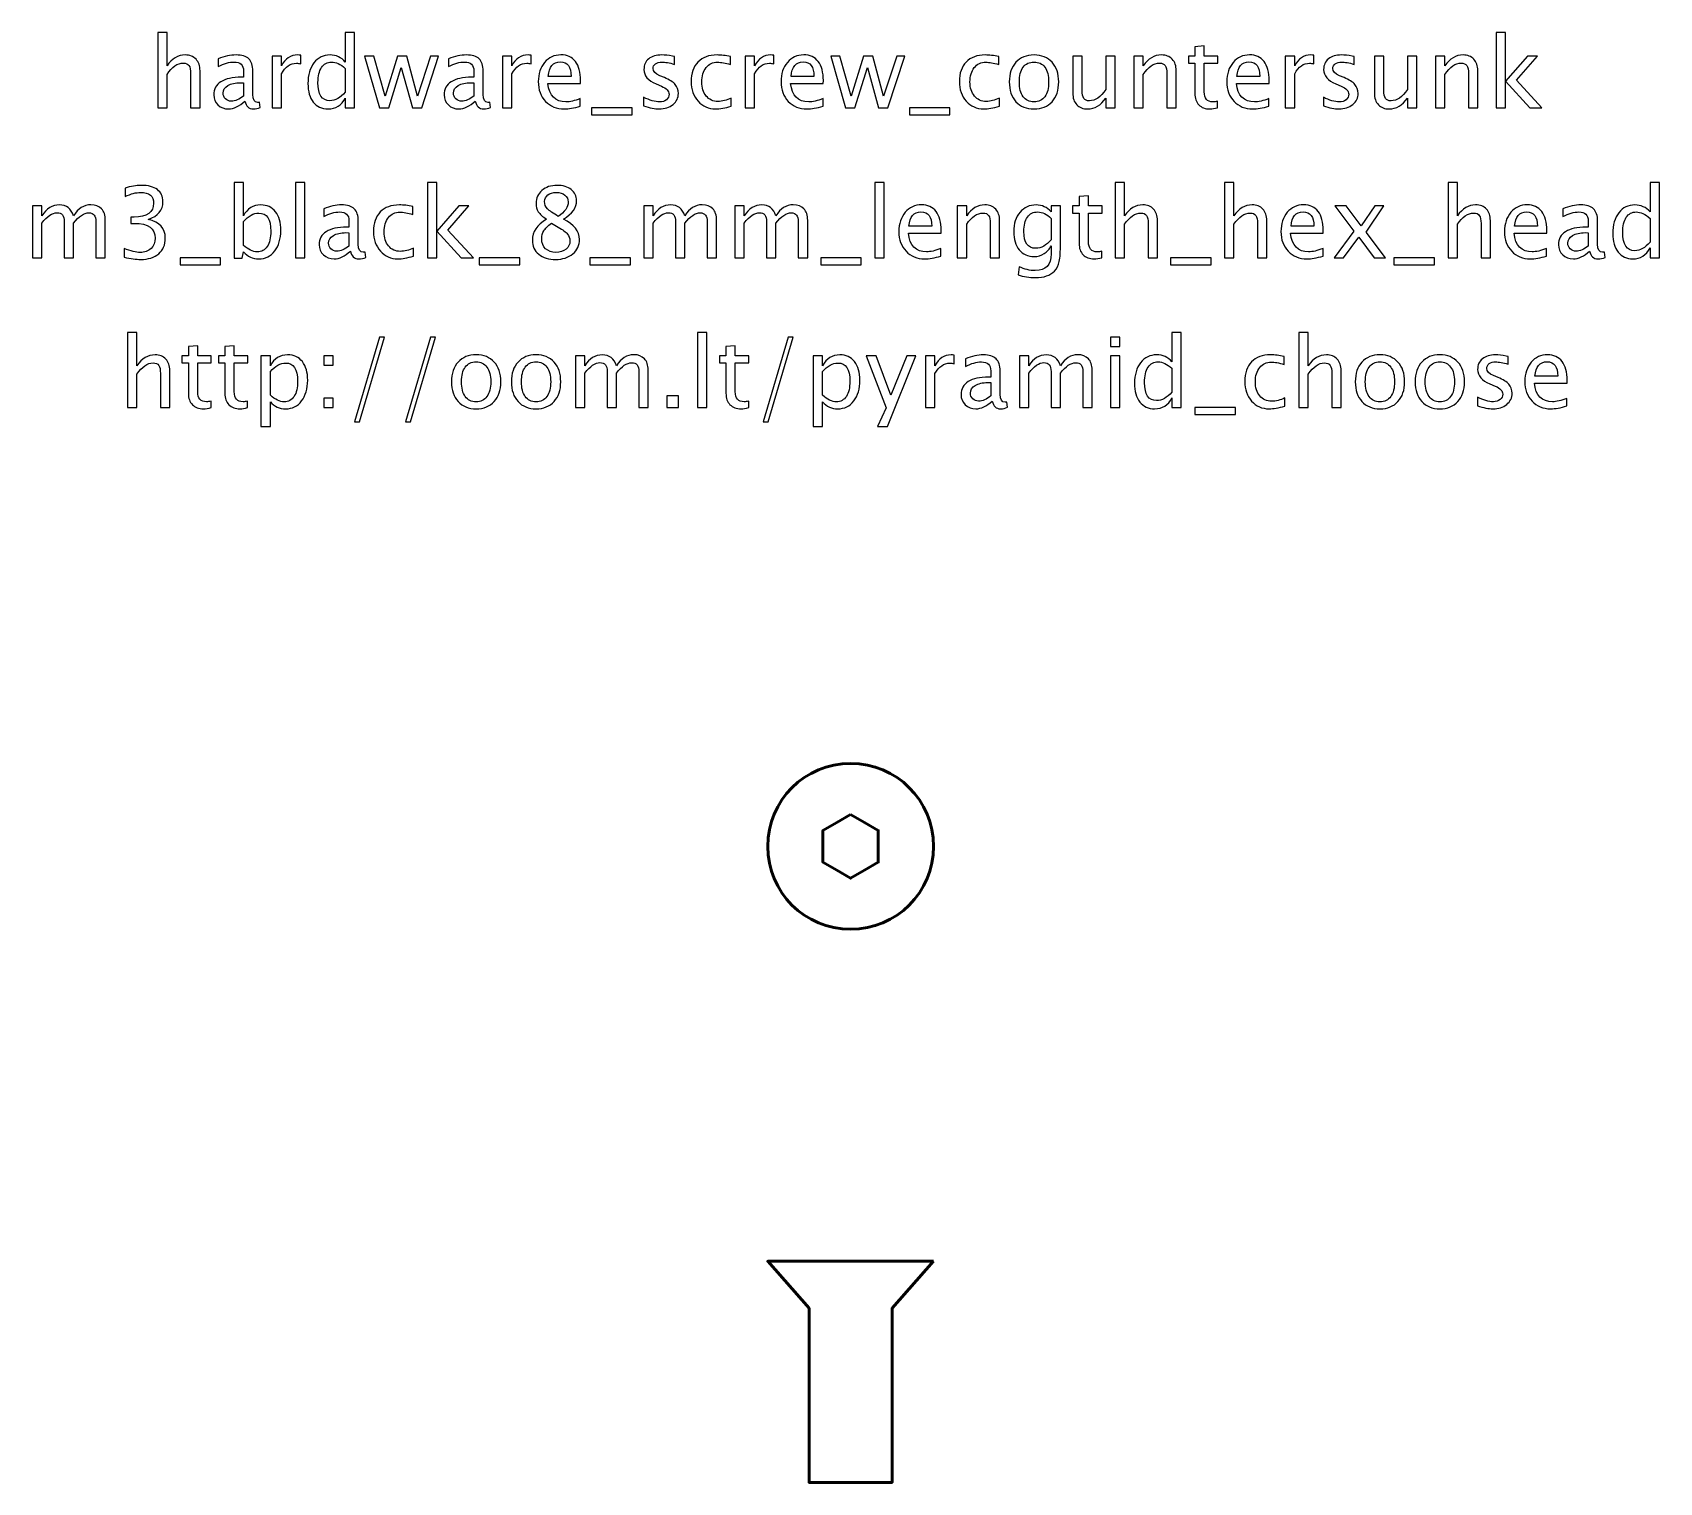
# Model space of a CAD drawing. Header units: centimetres. Extents: x -2.96 to 2.92, y -0.8 to 4.44.
import ezdxf

# ---------------------------------------------------------------- set-up
doc = ezdxf.new("R2010")
doc.units = ezdxf.units.CM
doc.header["$MEASUREMENT"] = 0
doc.layers.add('Layer 1', color=7, linetype='Continuous')

msp = doc.modelspace()

# ---------------------------------------------------------------- linework, layer by layer
at = {"layer": 'Layer 1', "lineweight": 53}
msp.add_ellipse((0, 1.5), major_axis=(0, 0.3), ratio=1, dxfattribs=at)
at = {"layer": 'Layer 1'}
for points, knots in [([(-2.50577, 4.17044), (-2.50577, 4.17044), (-2.50577, 4.44243), (-2.50577, 4.44243), (-2.50577, 4.44243), (-2.50577, 4.44243), (-2.47191, 4.44243), (-2.47191, 4.44243), (-2.47191, 4.44243), (-2.47191, 4.44243), (-2.47191, 4.32208), (-2.47191, 4.32208), (-2.47191, 4.32208), (-2.45397, 4.34824), (-2.43198, 4.36129), (-2.406, 4.36129), (-2.406, 4.36129), (-2.38965, 4.36129), (-2.37666, 4.35618), (-2.36707, 4.34589), (-2.36707, 4.34589), (-2.35749, 4.33566), (-2.35267, 4.32184), (-2.35267, 4.30456), (-2.35267, 4.30456), (-2.35267, 4.30456), (-2.35267, 4.17044), (-2.35267, 4.17044), (-2.35267, 4.17044), (-2.35267, 4.17044), (-2.38653, 4.17044), (-2.38653, 4.17044), (-2.38653, 4.17044), (-2.38653, 4.17044), (-2.38653, 4.2935), (-2.38653, 4.2935), (-2.38653, 4.2935), (-2.38653, 4.30738), (-2.38859, 4.31726), (-2.39265, 4.32313), (-2.39265, 4.32313), (-2.39676, 4.32907), (-2.40353, 4.33201), (-2.41299, 4.33201), (-2.41299, 4.33201), (-2.43381, 4.33201), (-2.45344, 4.31843), (-2.47191, 4.29127), (-2.47191, 4.29127), (-2.47191, 4.29127), (-2.47191, 4.17044), (-2.47191, 4.17044), (-2.47191, 4.17044), (-2.47191, 4.17044), (-2.50577, 4.17044), (-2.50577, 4.17044)], [0, 0, 0, 0, 0.0666667, 0.0666667, 0.0666667, 0.0666667, 0.1333333, 0.1333333, 0.1333333, 0.1333333, 0.2, 0.2, 0.2, 0.2, 0.2666667, 0.2666667, 0.2666667, 0.2666667, 0.3333333, 0.3333333, 0.3333333, 0.3333333, 0.4, 0.4, 0.4, 0.4, 0.4666667, 0.4666667, 0.4666667, 0.4666667, 0.5333333, 0.5333333, 0.5333333, 0.5333333, 0.6, 0.6, 0.6, 0.6, 0.6666667, 0.6666667, 0.6666667, 0.6666667, 0.7333333, 0.7333333, 0.7333333, 0.7333333, 0.8, 0.8, 0.8, 0.8, 0.8666667, 0.8666667, 0.8666667, 0.8666667, 1, 1, 1, 1]), ([(-1.82738, 4.17044), (-1.82738, 4.17044), (-1.82738, 4.20554), (-1.82738, 4.20554), (-1.82738, 4.20554), (-1.84119, 4.17932), (-1.86201, 4.16621), (-1.88982, 4.16621), (-1.88982, 4.16621), (-1.9124, 4.16621), (-1.93015, 4.17438), (-1.94309, 4.19078), (-1.94309, 4.19078), (-1.95602, 4.20719), (-1.96249, 4.22959), (-1.96249, 4.25799), (-1.96249, 4.25799), (-1.96249, 4.28903), (-1.95514, 4.31402), (-1.9405, 4.33295), (-1.9405, 4.33295), (-1.9258, 4.35183), (-1.90652, 4.36129), (-1.88259, 4.36129), (-1.88259, 4.36129), (-1.86042, 4.36129), (-1.84196, 4.35283), (-1.82738, 4.33584), (-1.82738, 4.33584), (-1.82738, 4.33584), (-1.82738, 4.44243), (-1.82738, 4.44243), (-1.82738, 4.44243), (-1.82738, 4.44243), (-1.79351, 4.44243), (-1.79351, 4.44243), (-1.79351, 4.44243), (-1.79351, 4.44243), (-1.79351, 4.17044), (-1.79351, 4.17044), (-1.79351, 4.17044), (-1.79351, 4.17044), (-1.82738, 4.17044), (-1.82738, 4.17044)], [0, 0, 0, 0, 0.0833333, 0.0833333, 0.0833333, 0.0833333, 0.1666667, 0.1666667, 0.1666667, 0.1666667, 0.25, 0.25, 0.25, 0.25, 0.3333333, 0.3333333, 0.3333333, 0.3333333, 0.4166667, 0.4166667, 0.4166667, 0.4166667, 0.5, 0.5, 0.5, 0.5, 0.5833333, 0.5833333, 0.5833333, 0.5833333, 0.6666667, 0.6666667, 0.6666667, 0.6666667, 0.75, 0.75, 0.75, 0.75, 0.8333333, 0.8333333, 0.8333333, 0.8333333, 1, 1, 1, 1]), ([(2.33387, 4.17044), (2.33387, 4.17044), (2.33387, 4.44243), (2.33387, 4.44243), (2.33387, 4.44243), (2.33387, 4.44243), (2.36773, 4.44243), (2.36773, 4.44243), (2.36773, 4.44243), (2.36773, 4.44243), (2.36773, 4.26669), (2.36773, 4.26669), (2.36773, 4.26669), (2.36773, 4.26669), (2.44711, 4.35741), (2.44711, 4.35741), (2.44711, 4.35741), (2.44711, 4.35741), (2.48368, 4.35741), (2.48368, 4.35741), (2.48368, 4.35741), (2.48368, 4.35741), (2.40783, 4.27016), (2.40783, 4.27016), (2.40783, 4.27016), (2.40783, 4.27016), (2.49956, 4.17044), (2.49956, 4.17044), (2.49956, 4.17044), (2.49956, 4.17044), (2.45593, 4.17044), (2.45593, 4.17044), (2.45593, 4.17044), (2.45593, 4.17044), (2.36773, 4.26634), (2.36773, 4.26634), (2.36773, 4.26634), (2.36773, 4.26634), (2.36773, 4.17044), (2.36773, 4.17044), (2.36773, 4.17044), (2.36773, 4.17044), (2.33387, 4.17044), (2.33387, 4.17044)], [0, 0, 0, 0, 0.0833333, 0.0833333, 0.0833333, 0.0833333, 0.1666667, 0.1666667, 0.1666667, 0.1666667, 0.25, 0.25, 0.25, 0.25, 0.3333333, 0.3333333, 0.3333333, 0.3333333, 0.4166667, 0.4166667, 0.4166667, 0.4166667, 0.5, 0.5, 0.5, 0.5, 0.5833333, 0.5833333, 0.5833333, 0.5833333, 0.6666667, 0.6666667, 0.6666667, 0.6666667, 0.75, 0.75, 0.75, 0.75, 0.8333333, 0.8333333, 0.8333333, 0.8333333, 1, 1, 1, 1]), ([(-2.19045, 4.19425), (-2.21079, 4.17556), (-2.23037, 4.16621), (-2.24918, 4.16621), (-2.24918, 4.16621), (-2.26465, 4.16621), (-2.27752, 4.17103), (-2.2877, 4.18073), (-2.2877, 4.18073), (-2.29793, 4.19043), (-2.30304, 4.20266), (-2.30304, 4.21742), (-2.30304, 4.21742), (-2.30304, 4.23782), (-2.29446, 4.25352), (-2.27729, 4.26446), (-2.27729, 4.26446), (-2.26012, 4.27539), (-2.23548, 4.28086), (-2.20338, 4.28086), (-2.20338, 4.28086), (-2.20338, 4.28086), (-2.19544, 4.28086), (-2.19544, 4.28086), (-2.19544, 4.28086), (-2.19544, 4.28086), (-2.19544, 4.30338), (-2.19544, 4.30338), (-2.19544, 4.30338), (-2.19544, 4.32508), (-2.20673, 4.33589), (-2.22937, 4.33589), (-2.22937, 4.33589), (-2.24689, 4.33589), (-2.26606, 4.33037), (-2.28681, 4.31931), (-2.28681, 4.31931), (-2.28681, 4.31931), (-2.28681, 4.34718), (-2.28681, 4.34718), (-2.28681, 4.34718), (-2.264, 4.35659), (-2.24248, 4.36129), (-2.22231, 4.36129), (-2.22231, 4.36129), (-2.20156, 4.36129), (-2.18621, 4.35659), (-2.17639, 4.34712), (-2.17639, 4.34712), (-2.16652, 4.33766), (-2.16158, 4.32308), (-2.16158, 4.30338), (-2.16158, 4.30338), (-2.16158, 4.30338), (-2.16158, 4.21889), (-2.16158, 4.21889), (-2.16158, 4.21889), (-2.16158, 4.19954), (-2.15564, 4.18984), (-2.1437, 4.18984), (-2.1437, 4.18984), (-2.14223, 4.18984), (-2.14006, 4.19008), (-2.13718, 4.19055), (-2.13718, 4.19055), (-2.13718, 4.19055), (-2.13476, 4.17173), (-2.13476, 4.17173), (-2.13476, 4.17173), (-2.14247, 4.16803), (-2.15093, 4.16621), (-2.16022, 4.16621), (-2.16022, 4.16621), (-2.17604, 4.16621), (-2.18609, 4.17556), (-2.19045, 4.19425)], [0, 0, 0, 0, 0.05, 0.05, 0.05, 0.05, 0.1, 0.1, 0.1, 0.1, 0.15, 0.15, 0.15, 0.15, 0.2, 0.2, 0.2, 0.2, 0.25, 0.25, 0.25, 0.25, 0.3, 0.3, 0.3, 0.3, 0.35, 0.35, 0.35, 0.35, 0.4, 0.4, 0.4, 0.4, 0.45, 0.45, 0.45, 0.45, 0.5, 0.5, 0.5, 0.5, 0.55, 0.55, 0.55, 0.55, 0.6, 0.6, 0.6, 0.6, 0.65, 0.65, 0.65, 0.65, 0.7, 0.7, 0.7, 0.7, 0.75, 0.75, 0.75, 0.75, 0.8, 0.8, 0.8, 0.8, 0.85, 0.85, 0.85, 0.85, 0.9, 0.9, 0.9, 0.9, 1, 1, 1, 1]), ([(-2.09202, 4.17044), (-2.09202, 4.17044), (-2.09202, 4.35741), (-2.09202, 4.35741), (-2.09202, 4.35741), (-2.09202, 4.35741), (-2.05816, 4.35741), (-2.05816, 4.35741), (-2.05816, 4.35741), (-2.05816, 4.35741), (-2.05816, 4.32208), (-2.05816, 4.32208), (-2.05816, 4.32208), (-2.04469, 4.34824), (-2.02517, 4.36129), (-1.99954, 4.36129), (-1.99954, 4.36129), (-1.99607, 4.36129), (-1.99242, 4.361), (-1.98866, 4.36041), (-1.98866, 4.36041), (-1.98866, 4.36041), (-1.98866, 4.32872), (-1.98866, 4.32872), (-1.98866, 4.32872), (-1.99454, 4.33066), (-1.99971, 4.33166), (-2.00418, 4.33166), (-2.00418, 4.33166), (-2.0257, 4.33166), (-2.04369, 4.31896), (-2.05816, 4.2935), (-2.05816, 4.2935), (-2.05816, 4.2935), (-2.05816, 4.17044), (-2.05816, 4.17044), (-2.05816, 4.17044), (-2.05816, 4.17044), (-2.09202, 4.17044), (-2.09202, 4.17044)], [0, 0, 0, 0, 0.0909091, 0.0909091, 0.0909091, 0.0909091, 0.1818182, 0.1818182, 0.1818182, 0.1818182, 0.2727273, 0.2727273, 0.2727273, 0.2727273, 0.3636364, 0.3636364, 0.3636364, 0.3636364, 0.4545455, 0.4545455, 0.4545455, 0.4545455, 0.5454545, 0.5454545, 0.5454545, 0.5454545, 0.6363636, 0.6363636, 0.6363636, 0.6363636, 0.7272727, 0.7272727, 0.7272727, 0.7272727, 0.8181818, 0.8181818, 0.8181818, 0.8181818, 1, 1, 1, 1]), ([(-1.70378, 4.17044), (-1.70378, 4.17044), (-1.7574, 4.35741), (-1.7574, 4.35741), (-1.7574, 4.35741), (-1.7574, 4.35741), (-1.72436, 4.35741), (-1.72436, 4.35741), (-1.72436, 4.35741), (-1.72436, 4.35741), (-1.68326, 4.21224), (-1.68326, 4.21224), (-1.68326, 4.21224), (-1.68326, 4.21224), (-1.63893, 4.35741), (-1.63893, 4.35741), (-1.63893, 4.35741), (-1.63893, 4.35741), (-1.60506, 4.35741), (-1.60506, 4.35741), (-1.60506, 4.35741), (-1.60506, 4.35741), (-1.56608, 4.21248), (-1.56608, 4.21248), (-1.56608, 4.21248), (-1.56608, 4.21248), (-1.51892, 4.35741), (-1.51892, 4.35741), (-1.51892, 4.35741), (-1.51892, 4.35741), (-1.49, 4.35741), (-1.49, 4.35741), (-1.49, 4.35741), (-1.49, 4.35741), (-1.55103, 4.17044), (-1.55103, 4.17044), (-1.55103, 4.17044), (-1.55103, 4.17044), (-1.58489, 4.17044), (-1.58489, 4.17044), (-1.58489, 4.17044), (-1.58489, 4.17044), (-1.62499, 4.31626), (-1.62499, 4.31626), (-1.62499, 4.31626), (-1.62499, 4.31626), (-1.66991, 4.17044), (-1.66991, 4.17044), (-1.66991, 4.17044), (-1.66991, 4.17044), (-1.70378, 4.17044), (-1.70378, 4.17044)], [0, 0, 0, 0, 0.0714286, 0.0714286, 0.0714286, 0.0714286, 0.1428571, 0.1428571, 0.1428571, 0.1428571, 0.2142857, 0.2142857, 0.2142857, 0.2142857, 0.2857143, 0.2857143, 0.2857143, 0.2857143, 0.3571429, 0.3571429, 0.3571429, 0.3571429, 0.4285714, 0.4285714, 0.4285714, 0.4285714, 0.5, 0.5, 0.5, 0.5, 0.5714286, 0.5714286, 0.5714286, 0.5714286, 0.6428571, 0.6428571, 0.6428571, 0.6428571, 0.7142857, 0.7142857, 0.7142857, 0.7142857, 0.7857143, 0.7857143, 0.7857143, 0.7857143, 0.8571429, 0.8571429, 0.8571429, 0.8571429, 1, 1, 1, 1]), ([(-1.35747, 4.19425), (-1.37781, 4.17556), (-1.39739, 4.16621), (-1.4162, 4.16621), (-1.4162, 4.16621), (-1.43167, 4.16621), (-1.44454, 4.17103), (-1.45472, 4.18073), (-1.45472, 4.18073), (-1.46495, 4.19043), (-1.47006, 4.20266), (-1.47006, 4.21742), (-1.47006, 4.21742), (-1.47006, 4.23782), (-1.46148, 4.25352), (-1.44431, 4.26446), (-1.44431, 4.26446), (-1.42714, 4.27539), (-1.4025, 4.28086), (-1.3704, 4.28086), (-1.3704, 4.28086), (-1.3704, 4.28086), (-1.36246, 4.28086), (-1.36246, 4.28086), (-1.36246, 4.28086), (-1.36246, 4.28086), (-1.36246, 4.30338), (-1.36246, 4.30338), (-1.36246, 4.30338), (-1.36246, 4.32508), (-1.37375, 4.33589), (-1.39639, 4.33589), (-1.39639, 4.33589), (-1.41391, 4.33589), (-1.43308, 4.33037), (-1.45383, 4.31931), (-1.45383, 4.31931), (-1.45383, 4.31931), (-1.45383, 4.34718), (-1.45383, 4.34718), (-1.45383, 4.34718), (-1.43102, 4.35659), (-1.4095, 4.36129), (-1.38933, 4.36129), (-1.38933, 4.36129), (-1.36858, 4.36129), (-1.35323, 4.35659), (-1.34341, 4.34712), (-1.34341, 4.34712), (-1.33354, 4.33766), (-1.3286, 4.32308), (-1.3286, 4.30338), (-1.3286, 4.30338), (-1.3286, 4.30338), (-1.3286, 4.21889), (-1.3286, 4.21889), (-1.3286, 4.21889), (-1.3286, 4.19954), (-1.32266, 4.18984), (-1.31072, 4.18984), (-1.31072, 4.18984), (-1.30925, 4.18984), (-1.30708, 4.19008), (-1.3042, 4.19055), (-1.3042, 4.19055), (-1.3042, 4.19055), (-1.30178, 4.17173), (-1.30178, 4.17173), (-1.30178, 4.17173), (-1.30949, 4.16803), (-1.31795, 4.16621), (-1.32724, 4.16621), (-1.32724, 4.16621), (-1.34306, 4.16621), (-1.35311, 4.17556), (-1.35747, 4.19425)], [0, 0, 0, 0, 0.05, 0.05, 0.05, 0.05, 0.1, 0.1, 0.1, 0.1, 0.15, 0.15, 0.15, 0.15, 0.2, 0.2, 0.2, 0.2, 0.25, 0.25, 0.25, 0.25, 0.3, 0.3, 0.3, 0.3, 0.35, 0.35, 0.35, 0.35, 0.4, 0.4, 0.4, 0.4, 0.45, 0.45, 0.45, 0.45, 0.5, 0.5, 0.5, 0.5, 0.55, 0.55, 0.55, 0.55, 0.6, 0.6, 0.6, 0.6, 0.65, 0.65, 0.65, 0.65, 0.7, 0.7, 0.7, 0.7, 0.75, 0.75, 0.75, 0.75, 0.8, 0.8, 0.8, 0.8, 0.85, 0.85, 0.85, 0.85, 0.9, 0.9, 0.9, 0.9, 1, 1, 1, 1]), ([(-1.25904, 4.17044), (-1.25904, 4.17044), (-1.25904, 4.35741), (-1.25904, 4.35741), (-1.25904, 4.35741), (-1.25904, 4.35741), (-1.22518, 4.35741), (-1.22518, 4.35741), (-1.22518, 4.35741), (-1.22518, 4.35741), (-1.22518, 4.32208), (-1.22518, 4.32208), (-1.22518, 4.32208), (-1.21171, 4.34824), (-1.19219, 4.36129), (-1.16656, 4.36129), (-1.16656, 4.36129), (-1.16309, 4.36129), (-1.15944, 4.361), (-1.15568, 4.36041), (-1.15568, 4.36041), (-1.15568, 4.36041), (-1.15568, 4.32872), (-1.15568, 4.32872), (-1.15568, 4.32872), (-1.16156, 4.33066), (-1.16673, 4.33166), (-1.1712, 4.33166), (-1.1712, 4.33166), (-1.19272, 4.33166), (-1.21071, 4.31896), (-1.22518, 4.2935), (-1.22518, 4.2935), (-1.22518, 4.2935), (-1.22518, 4.17044), (-1.22518, 4.17044), (-1.22518, 4.17044), (-1.22518, 4.17044), (-1.25904, 4.17044), (-1.25904, 4.17044)], [0, 0, 0, 0, 0.0909091, 0.0909091, 0.0909091, 0.0909091, 0.1818182, 0.1818182, 0.1818182, 0.1818182, 0.2727273, 0.2727273, 0.2727273, 0.2727273, 0.3636364, 0.3636364, 0.3636364, 0.3636364, 0.4545455, 0.4545455, 0.4545455, 0.4545455, 0.5454545, 0.5454545, 0.5454545, 0.5454545, 0.6363636, 0.6363636, 0.6363636, 0.6363636, 0.7272727, 0.7272727, 0.7272727, 0.7272727, 0.8181818, 0.8181818, 0.8181818, 0.8181818, 1, 1, 1, 1]), ([(-0.97746, 4.17644), (-1.00022, 4.16962), (-1.01968, 4.16621), (-1.03591, 4.16621), (-1.03591, 4.16621), (-1.0636, 4.16621), (-1.08612, 4.17538), (-1.10346, 4.19366), (-1.10346, 4.19366), (-1.12081, 4.21195), (-1.12951, 4.23565), (-1.12951, 4.26481), (-1.12951, 4.26481), (-1.12951, 4.29309), (-1.12187, 4.31631), (-1.10652, 4.33448), (-1.10652, 4.33448), (-1.09117, 4.35259), (-1.07154, 4.36165), (-1.04761, 4.36165), (-1.04761, 4.36165), (-1.02497, 4.36165), (-1.00745, 4.35359), (-0.9951, 4.33748), (-0.9951, 4.33748), (-0.98275, 4.32137), (-0.97658, 4.29856), (-0.97658, 4.26898), (-0.97658, 4.26898), (-0.97658, 4.26898), (-0.97676, 4.25864), (-0.97676, 4.25864), (-0.97676, 4.25864), (-0.97676, 4.25864), (-1.09494, 4.25864), (-1.09494, 4.25864), (-1.09494, 4.25864), (-1.09, 4.21395), (-1.06818, 4.19161), (-1.02956, 4.19161), (-1.02956, 4.19161), (-1.01539, 4.19161), (-0.99804, 4.1956), (-0.97746, 4.2036), (-0.97746, 4.2036), (-0.97746, 4.2036), (-0.97746, 4.17644), (-0.97746, 4.17644)], [0, 0, 0, 0, 0.0769231, 0.0769231, 0.0769231, 0.0769231, 0.1538462, 0.1538462, 0.1538462, 0.1538462, 0.2307692, 0.2307692, 0.2307692, 0.2307692, 0.3076923, 0.3076923, 0.3076923, 0.3076923, 0.3846154, 0.3846154, 0.3846154, 0.3846154, 0.4615385, 0.4615385, 0.4615385, 0.4615385, 0.5384615, 0.5384615, 0.5384615, 0.5384615, 0.6153846, 0.6153846, 0.6153846, 0.6153846, 0.6923077, 0.6923077, 0.6923077, 0.6923077, 0.7692308, 0.7692308, 0.7692308, 0.7692308, 0.8461538, 0.8461538, 0.8461538, 0.8461538, 1, 1, 1, 1]), ([(-0.74845, 4.17714), (-0.74845, 4.17714), (-0.74845, 4.20819), (-0.74845, 4.20819), (-0.74845, 4.20819), (-0.72628, 4.19713), (-0.70705, 4.19161), (-0.69065, 4.19161), (-0.69065, 4.19161), (-0.68089, 4.19161), (-0.67277, 4.19425), (-0.66637, 4.19954), (-0.66637, 4.19954), (-0.65996, 4.20478), (-0.65672, 4.21136), (-0.65672, 4.2193), (-0.65672, 4.2193), (-0.65672, 4.23088), (-0.66572, 4.24047), (-0.68371, 4.24805), (-0.68371, 4.24805), (-0.68371, 4.24805), (-0.70353, 4.25646), (-0.70353, 4.25646), (-0.70353, 4.25646), (-0.73275, 4.26857), (-0.74739, 4.28609), (-0.74739, 4.30885), (-0.74739, 4.30885), (-0.74739, 4.32513), (-0.74163, 4.33795), (-0.7301, 4.3473), (-0.7301, 4.3473), (-0.71858, 4.35665), (-0.70276, 4.36129), (-0.68271, 4.36129), (-0.68271, 4.36129), (-0.6723, 4.36129), (-0.65937, 4.35988), (-0.64402, 4.357), (-0.64402, 4.357), (-0.64402, 4.357), (-0.63697, 4.35565), (-0.63697, 4.35565), (-0.63697, 4.35565), (-0.63697, 4.35565), (-0.63697, 4.32743), (-0.63697, 4.32743), (-0.63697, 4.32743), (-0.65584, 4.33307), (-0.67089, 4.33589), (-0.68212, 4.33589), (-0.68212, 4.33589), (-0.692, 4.33589), (-0.69982, 4.33372), (-0.70576, 4.32943), (-0.70576, 4.32943), (-0.71164, 4.32513), (-0.71458, 4.31937), (-0.71458, 4.31214), (-0.71458, 4.31214), (-0.71458, 4.30197), (-0.70635, 4.29333), (-0.68983, 4.28633), (-0.68983, 4.28633), (-0.68983, 4.28633), (-0.67354, 4.27945), (-0.67354, 4.27945), (-0.67354, 4.27945), (-0.65508, 4.27169), (-0.64202, 4.26346), (-0.63438, 4.25481), (-0.63438, 4.25481), (-0.62668, 4.24617), (-0.62286, 4.23535), (-0.62286, 4.22242), (-0.62286, 4.22242), (-0.62286, 4.20601), (-0.62932, 4.19255), (-0.64232, 4.18202), (-0.64232, 4.18202), (-0.65525, 4.1715), (-0.67183, 4.16621), (-0.692, 4.16621), (-0.692, 4.16621), (-0.70752, 4.16621), (-0.72628, 4.16985), (-0.74845, 4.17714)], [0, 0, 0, 0, 0.0434783, 0.0434783, 0.0434783, 0.0434783, 0.0869565, 0.0869565, 0.0869565, 0.0869565, 0.1304348, 0.1304348, 0.1304348, 0.1304348, 0.173913, 0.173913, 0.173913, 0.173913, 0.2173913, 0.2173913, 0.2173913, 0.2173913, 0.2608696, 0.2608696, 0.2608696, 0.2608696, 0.3043478, 0.3043478, 0.3043478, 0.3043478, 0.3478261, 0.3478261, 0.3478261, 0.3478261, 0.3913043, 0.3913043, 0.3913043, 0.3913043, 0.4347826, 0.4347826, 0.4347826, 0.4347826, 0.4782609, 0.4782609, 0.4782609, 0.4782609, 0.5217391, 0.5217391, 0.5217391, 0.5217391, 0.5652174, 0.5652174, 0.5652174, 0.5652174, 0.6086957, 0.6086957, 0.6086957, 0.6086957, 0.6521739, 0.6521739, 0.6521739, 0.6521739, 0.6956522, 0.6956522, 0.6956522, 0.6956522, 0.7391304, 0.7391304, 0.7391304, 0.7391304, 0.7826087, 0.7826087, 0.7826087, 0.7826087, 0.826087, 0.826087, 0.826087, 0.826087, 0.8695652, 0.8695652, 0.8695652, 0.8695652, 0.9130435, 0.9130435, 0.9130435, 0.9130435, 1, 1, 1, 1]), ([(-0.43206, 4.17608), (-0.45399, 4.1695), (-0.47292, 4.16621), (-0.48886, 4.16621), (-0.48886, 4.16621), (-0.51414, 4.16621), (-0.53507, 4.17556), (-0.55171, 4.19419), (-0.55171, 4.19419), (-0.56835, 4.21289), (-0.5767, 4.23647), (-0.5767, 4.26487), (-0.5767, 4.26487), (-0.5767, 4.29521), (-0.56847, 4.3189), (-0.55201, 4.33584), (-0.55201, 4.33584), (-0.53554, 4.35283), (-0.51255, 4.36129), (-0.48304, 4.36129), (-0.48304, 4.36129), (-0.46851, 4.36129), (-0.45217, 4.35929), (-0.43418, 4.3553), (-0.43418, 4.3553), (-0.43418, 4.3553), (-0.43418, 4.32672), (-0.43418, 4.32672), (-0.43418, 4.32672), (-0.45329, 4.33237), (-0.46887, 4.33519), (-0.48086, 4.33519), (-0.48086, 4.33519), (-0.49827, 4.33519), (-0.5122, 4.32866), (-0.52261, 4.31567), (-0.52261, 4.31567), (-0.53301, 4.30267), (-0.53825, 4.28533), (-0.53825, 4.26369), (-0.53825, 4.26369), (-0.53825, 4.2427), (-0.53284, 4.22577), (-0.52208, 4.21277), (-0.52208, 4.21277), (-0.51132, 4.19984), (-0.49727, 4.19337), (-0.4798, 4.19337), (-0.4798, 4.19337), (-0.46434, 4.19337), (-0.44846, 4.19737), (-0.43206, 4.20537), (-0.43206, 4.20537), (-0.43206, 4.20537), (-0.43206, 4.17608), (-0.43206, 4.17608)], [0, 0, 0, 0, 0.0666667, 0.0666667, 0.0666667, 0.0666667, 0.1333333, 0.1333333, 0.1333333, 0.1333333, 0.2, 0.2, 0.2, 0.2, 0.2666667, 0.2666667, 0.2666667, 0.2666667, 0.3333333, 0.3333333, 0.3333333, 0.3333333, 0.4, 0.4, 0.4, 0.4, 0.4666667, 0.4666667, 0.4666667, 0.4666667, 0.5333333, 0.5333333, 0.5333333, 0.5333333, 0.6, 0.6, 0.6, 0.6, 0.6666667, 0.6666667, 0.6666667, 0.6666667, 0.7333333, 0.7333333, 0.7333333, 0.7333333, 0.8, 0.8, 0.8, 0.8, 0.8666667, 0.8666667, 0.8666667, 0.8666667, 1, 1, 1, 1]), ([(-0.3812, 4.17044), (-0.3812, 4.17044), (-0.3812, 4.35741), (-0.3812, 4.35741), (-0.3812, 4.35741), (-0.3812, 4.35741), (-0.34734, 4.35741), (-0.34734, 4.35741), (-0.34734, 4.35741), (-0.34734, 4.35741), (-0.34734, 4.32208), (-0.34734, 4.32208), (-0.34734, 4.32208), (-0.33387, 4.34824), (-0.31435, 4.36129), (-0.28872, 4.36129), (-0.28872, 4.36129), (-0.28525, 4.36129), (-0.2816, 4.361), (-0.27784, 4.36041), (-0.27784, 4.36041), (-0.27784, 4.36041), (-0.27784, 4.32872), (-0.27784, 4.32872), (-0.27784, 4.32872), (-0.28372, 4.33066), (-0.28889, 4.33166), (-0.29336, 4.33166), (-0.29336, 4.33166), (-0.31488, 4.33166), (-0.33287, 4.31896), (-0.34734, 4.2935), (-0.34734, 4.2935), (-0.34734, 4.2935), (-0.34734, 4.17044), (-0.34734, 4.17044), (-0.34734, 4.17044), (-0.34734, 4.17044), (-0.3812, 4.17044), (-0.3812, 4.17044)], [0, 0, 0, 0, 0.0909091, 0.0909091, 0.0909091, 0.0909091, 0.1818182, 0.1818182, 0.1818182, 0.1818182, 0.2727273, 0.2727273, 0.2727273, 0.2727273, 0.3636364, 0.3636364, 0.3636364, 0.3636364, 0.4545455, 0.4545455, 0.4545455, 0.4545455, 0.5454545, 0.5454545, 0.5454545, 0.5454545, 0.6363636, 0.6363636, 0.6363636, 0.6363636, 0.7272727, 0.7272727, 0.7272727, 0.7272727, 0.8181818, 0.8181818, 0.8181818, 0.8181818, 1, 1, 1, 1]), ([(-0.09962, 4.17644), (-0.12238, 4.16962), (-0.14184, 4.16621), (-0.15807, 4.16621), (-0.15807, 4.16621), (-0.18576, 4.16621), (-0.20828, 4.17538), (-0.22562, 4.19366), (-0.22562, 4.19366), (-0.24297, 4.21195), (-0.25167, 4.23565), (-0.25167, 4.26481), (-0.25167, 4.26481), (-0.25167, 4.29309), (-0.24403, 4.31631), (-0.22868, 4.33448), (-0.22868, 4.33448), (-0.21333, 4.35259), (-0.1937, 4.36165), (-0.16977, 4.36165), (-0.16977, 4.36165), (-0.14713, 4.36165), (-0.12961, 4.35359), (-0.11726, 4.33748), (-0.11726, 4.33748), (-0.10491, 4.32137), (-0.09874, 4.29856), (-0.09874, 4.26898), (-0.09874, 4.26898), (-0.09874, 4.26898), (-0.09892, 4.25864), (-0.09892, 4.25864), (-0.09892, 4.25864), (-0.09892, 4.25864), (-0.2171, 4.25864), (-0.2171, 4.25864), (-0.2171, 4.25864), (-0.21216, 4.21395), (-0.19034, 4.19161), (-0.15172, 4.19161), (-0.15172, 4.19161), (-0.13755, 4.19161), (-0.1202, 4.1956), (-0.09962, 4.2036), (-0.09962, 4.2036), (-0.09962, 4.2036), (-0.09962, 4.17644), (-0.09962, 4.17644)], [0, 0, 0, 0, 0.0769231, 0.0769231, 0.0769231, 0.0769231, 0.1538462, 0.1538462, 0.1538462, 0.1538462, 0.2307692, 0.2307692, 0.2307692, 0.2307692, 0.3076923, 0.3076923, 0.3076923, 0.3076923, 0.3846154, 0.3846154, 0.3846154, 0.3846154, 0.4615385, 0.4615385, 0.4615385, 0.4615385, 0.5384615, 0.5384615, 0.5384615, 0.5384615, 0.6153846, 0.6153846, 0.6153846, 0.6153846, 0.6923077, 0.6923077, 0.6923077, 0.6923077, 0.7692308, 0.7692308, 0.7692308, 0.7692308, 0.8461538, 0.8461538, 0.8461538, 0.8461538, 1, 1, 1, 1]), ([(-0.01842, 4.17044), (-0.01842, 4.17044), (-0.07204, 4.35741), (-0.07204, 4.35741), (-0.07204, 4.35741), (-0.07204, 4.35741), (-0.039, 4.35741), (-0.039, 4.35741), (-0.039, 4.35741), (-0.039, 4.35741), (0.0021, 4.21224), (0.0021, 4.21224), (0.0021, 4.21224), (0.0021, 4.21224), (0.04643, 4.35741), (0.04643, 4.35741), (0.04643, 4.35741), (0.04643, 4.35741), (0.0803, 4.35741), (0.0803, 4.35741), (0.0803, 4.35741), (0.0803, 4.35741), (0.11928, 4.21248), (0.11928, 4.21248), (0.11928, 4.21248), (0.11928, 4.21248), (0.16644, 4.35741), (0.16644, 4.35741), (0.16644, 4.35741), (0.16644, 4.35741), (0.19536, 4.35741), (0.19536, 4.35741), (0.19536, 4.35741), (0.19536, 4.35741), (0.13433, 4.17044), (0.13433, 4.17044), (0.13433, 4.17044), (0.13433, 4.17044), (0.10047, 4.17044), (0.10047, 4.17044), (0.10047, 4.17044), (0.10047, 4.17044), (0.06037, 4.31626), (0.06037, 4.31626), (0.06037, 4.31626), (0.06037, 4.31626), (0.01545, 4.17044), (0.01545, 4.17044), (0.01545, 4.17044), (0.01545, 4.17044), (-0.01842, 4.17044), (-0.01842, 4.17044)], [0, 0, 0, 0, 0.0714286, 0.0714286, 0.0714286, 0.0714286, 0.1428571, 0.1428571, 0.1428571, 0.1428571, 0.2142857, 0.2142857, 0.2142857, 0.2142857, 0.2857143, 0.2857143, 0.2857143, 0.2857143, 0.3571429, 0.3571429, 0.3571429, 0.3571429, 0.4285714, 0.4285714, 0.4285714, 0.4285714, 0.5, 0.5, 0.5, 0.5, 0.5714286, 0.5714286, 0.5714286, 0.5714286, 0.6428571, 0.6428571, 0.6428571, 0.6428571, 0.7142857, 0.7142857, 0.7142857, 0.7142857, 0.7857143, 0.7857143, 0.7857143, 0.7857143, 0.8571429, 0.8571429, 0.8571429, 0.8571429, 1, 1, 1, 1]), ([(0.53774, 4.17608), (0.51581, 4.1695), (0.49688, 4.16621), (0.48094, 4.16621), (0.48094, 4.16621), (0.45566, 4.16621), (0.43473, 4.17556), (0.41809, 4.19419), (0.41809, 4.19419), (0.40145, 4.21289), (0.3931, 4.23647), (0.3931, 4.26487), (0.3931, 4.26487), (0.3931, 4.29521), (0.40133, 4.3189), (0.41779, 4.33584), (0.41779, 4.33584), (0.43426, 4.35283), (0.45725, 4.36129), (0.48676, 4.36129), (0.48676, 4.36129), (0.50129, 4.36129), (0.51763, 4.35929), (0.53562, 4.3553), (0.53562, 4.3553), (0.53562, 4.3553), (0.53562, 4.32672), (0.53562, 4.32672), (0.53562, 4.32672), (0.51651, 4.33237), (0.50093, 4.33519), (0.48894, 4.33519), (0.48894, 4.33519), (0.47153, 4.33519), (0.4576, 4.32866), (0.44719, 4.31567), (0.44719, 4.31567), (0.43679, 4.30267), (0.43155, 4.28533), (0.43155, 4.26369), (0.43155, 4.26369), (0.43155, 4.2427), (0.43696, 4.22577), (0.44772, 4.21277), (0.44772, 4.21277), (0.45848, 4.19984), (0.47253, 4.19337), (0.49, 4.19337), (0.49, 4.19337), (0.50546, 4.19337), (0.52134, 4.19737), (0.53774, 4.20537), (0.53774, 4.20537), (0.53774, 4.20537), (0.53774, 4.17608), (0.53774, 4.17608)], [0, 0, 0, 0, 0.0666667, 0.0666667, 0.0666667, 0.0666667, 0.1333333, 0.1333333, 0.1333333, 0.1333333, 0.2, 0.2, 0.2, 0.2, 0.2666667, 0.2666667, 0.2666667, 0.2666667, 0.3333333, 0.3333333, 0.3333333, 0.3333333, 0.4, 0.4, 0.4, 0.4, 0.4666667, 0.4666667, 0.4666667, 0.4666667, 0.5333333, 0.5333333, 0.5333333, 0.5333333, 0.6, 0.6, 0.6, 0.6, 0.6666667, 0.6666667, 0.6666667, 0.6666667, 0.7333333, 0.7333333, 0.7333333, 0.7333333, 0.8, 0.8, 0.8, 0.8, 0.8666667, 0.8666667, 0.8666667, 0.8666667, 1, 1, 1, 1]), ([(0.66303, 4.16621), (0.63558, 4.16621), (0.61382, 4.17497), (0.59783, 4.19249), (0.59783, 4.19249), (0.58178, 4.21001), (0.57378, 4.23382), (0.57378, 4.26387), (0.57378, 4.26387), (0.57378, 4.29385), (0.58178, 4.31761), (0.59783, 4.33507), (0.59783, 4.33507), (0.61382, 4.35253), (0.63558, 4.36129), (0.66303, 4.36129), (0.66303, 4.36129), (0.69049, 4.36129), (0.71225, 4.35253), (0.72824, 4.33507), (0.72824, 4.33507), (0.74429, 4.31761), (0.75229, 4.29385), (0.75229, 4.26387), (0.75229, 4.26387), (0.75229, 4.23382), (0.74429, 4.21001), (0.72824, 4.19249), (0.72824, 4.19249), (0.71225, 4.17497), (0.69049, 4.16621), (0.66303, 4.16621)], [0, 0, 0, 0, 0.1111111, 0.1111111, 0.1111111, 0.1111111, 0.2222222, 0.2222222, 0.2222222, 0.2222222, 0.3333333, 0.3333333, 0.3333333, 0.3333333, 0.4444444, 0.4444444, 0.4444444, 0.4444444, 0.5555556, 0.5555556, 0.5555556, 0.5555556, 0.6666667, 0.6666667, 0.6666667, 0.6666667, 0.7777778, 0.7777778, 0.7777778, 0.7777778, 1, 1, 1, 1]), ([(0.92244, 4.17044), (0.92244, 4.17044), (0.92244, 4.2056), (0.92244, 4.2056), (0.92244, 4.2056), (0.90439, 4.17932), (0.88246, 4.16621), (0.85671, 4.16621), (0.85671, 4.16621), (0.84036, 4.16621), (0.82737, 4.17132), (0.81772, 4.18161), (0.81772, 4.18161), (0.80802, 4.1919), (0.8032, 4.20572), (0.8032, 4.22318), (0.8032, 4.22318), (0.8032, 4.22318), (0.8032, 4.35741), (0.8032, 4.35741), (0.8032, 4.35741), (0.8032, 4.35741), (0.83707, 4.35741), (0.83707, 4.35741), (0.83707, 4.35741), (0.83707, 4.35741), (0.83707, 4.23423), (0.83707, 4.23423), (0.83707, 4.23423), (0.83707, 4.22018), (0.83912, 4.21025), (0.84318, 4.20437), (0.84318, 4.20437), (0.8473, 4.19843), (0.85412, 4.19549), (0.8637, 4.19549), (0.8637, 4.19549), (0.8844, 4.19549), (0.90404, 4.20907), (0.92244, 4.23629), (0.92244, 4.23629), (0.92244, 4.23629), (0.92244, 4.35741), (0.92244, 4.35741), (0.92244, 4.35741), (0.92244, 4.35741), (0.95631, 4.35741), (0.95631, 4.35741), (0.95631, 4.35741), (0.95631, 4.35741), (0.95631, 4.17044), (0.95631, 4.17044), (0.95631, 4.17044), (0.95631, 4.17044), (0.92244, 4.17044), (0.92244, 4.17044)], [0, 0, 0, 0, 0.0666667, 0.0666667, 0.0666667, 0.0666667, 0.1333333, 0.1333333, 0.1333333, 0.1333333, 0.2, 0.2, 0.2, 0.2, 0.2666667, 0.2666667, 0.2666667, 0.2666667, 0.3333333, 0.3333333, 0.3333333, 0.3333333, 0.4, 0.4, 0.4, 0.4, 0.4666667, 0.4666667, 0.4666667, 0.4666667, 0.5333333, 0.5333333, 0.5333333, 0.5333333, 0.6, 0.6, 0.6, 0.6, 0.6666667, 0.6666667, 0.6666667, 0.6666667, 0.7333333, 0.7333333, 0.7333333, 0.7333333, 0.8, 0.8, 0.8, 0.8, 0.8666667, 0.8666667, 0.8666667, 0.8666667, 1, 1, 1, 1]), ([(1.02428, 4.17044), (1.02428, 4.17044), (1.02428, 4.35741), (1.02428, 4.35741), (1.02428, 4.35741), (1.02428, 4.35741), (1.05814, 4.35741), (1.05814, 4.35741), (1.05814, 4.35741), (1.05814, 4.35741), (1.05814, 4.32208), (1.05814, 4.32208), (1.05814, 4.32208), (1.07608, 4.34824), (1.09807, 4.36129), (1.12405, 4.36129), (1.12405, 4.36129), (1.1404, 4.36129), (1.15339, 4.35618), (1.16298, 4.34589), (1.16298, 4.34589), (1.17256, 4.33566), (1.17738, 4.32184), (1.17738, 4.30456), (1.17738, 4.30456), (1.17738, 4.30456), (1.17738, 4.17044), (1.17738, 4.17044), (1.17738, 4.17044), (1.17738, 4.17044), (1.14352, 4.17044), (1.14352, 4.17044), (1.14352, 4.17044), (1.14352, 4.17044), (1.14352, 4.2935), (1.14352, 4.2935), (1.14352, 4.2935), (1.14352, 4.30738), (1.14146, 4.31726), (1.1374, 4.32313), (1.1374, 4.32313), (1.13329, 4.32907), (1.12652, 4.33201), (1.11706, 4.33201), (1.11706, 4.33201), (1.09624, 4.33201), (1.07661, 4.31843), (1.05814, 4.29127), (1.05814, 4.29127), (1.05814, 4.29127), (1.05814, 4.17044), (1.05814, 4.17044), (1.05814, 4.17044), (1.05814, 4.17044), (1.02428, 4.17044), (1.02428, 4.17044)], [0, 0, 0, 0, 0.0666667, 0.0666667, 0.0666667, 0.0666667, 0.1333333, 0.1333333, 0.1333333, 0.1333333, 0.2, 0.2, 0.2, 0.2, 0.2666667, 0.2666667, 0.2666667, 0.2666667, 0.3333333, 0.3333333, 0.3333333, 0.3333333, 0.4, 0.4, 0.4, 0.4, 0.4666667, 0.4666667, 0.4666667, 0.4666667, 0.5333333, 0.5333333, 0.5333333, 0.5333333, 0.6, 0.6, 0.6, 0.6, 0.6666667, 0.6666667, 0.6666667, 0.6666667, 0.7333333, 0.7333333, 0.7333333, 0.7333333, 0.8, 0.8, 0.8, 0.8, 0.8666667, 0.8666667, 0.8666667, 0.8666667, 1, 1, 1, 1]), ([(1.32685, 4.1705), (1.31638, 4.16762), (1.30727, 4.16621), (1.29956, 4.16621), (1.29956, 4.16621), (1.28228, 4.16621), (1.26881, 4.17115), (1.25917, 4.18102), (1.25917, 4.18102), (1.24947, 4.1909), (1.24465, 4.2046), (1.24465, 4.22218), (1.24465, 4.22218), (1.24465, 4.22218), (1.24465, 4.33201), (1.24465, 4.33201), (1.24465, 4.33201), (1.24465, 4.33201), (1.22125, 4.33201), (1.22125, 4.33201), (1.22125, 4.33201), (1.22125, 4.33201), (1.22125, 4.35741), (1.22125, 4.35741), (1.22125, 4.35741), (1.22125, 4.35741), (1.24465, 4.35741), (1.24465, 4.35741), (1.24465, 4.35741), (1.24465, 4.35741), (1.24465, 4.39122), (1.24465, 4.39122), (1.24465, 4.39122), (1.24465, 4.39122), (1.27851, 4.39446), (1.27851, 4.39446), (1.27851, 4.39446), (1.27851, 4.39446), (1.27851, 4.35741), (1.27851, 4.35741), (1.27851, 4.35741), (1.27851, 4.35741), (1.32755, 4.35741), (1.32755, 4.35741), (1.32755, 4.35741), (1.32755, 4.35741), (1.32755, 4.33201), (1.32755, 4.33201), (1.32755, 4.33201), (1.32755, 4.33201), (1.27851, 4.33201), (1.27851, 4.33201), (1.27851, 4.33201), (1.27851, 4.33201), (1.27851, 4.2283), (1.27851, 4.2283), (1.27851, 4.2283), (1.27851, 4.20384), (1.28916, 4.19161), (1.31038, 4.19161), (1.31038, 4.19161), (1.31491, 4.19161), (1.32038, 4.19237), (1.32685, 4.19384), (1.32685, 4.19384), (1.32685, 4.19384), (1.32685, 4.1705), (1.32685, 4.1705)], [0, 0, 0, 0, 0.0555556, 0.0555556, 0.0555556, 0.0555556, 0.1111111, 0.1111111, 0.1111111, 0.1111111, 0.1666667, 0.1666667, 0.1666667, 0.1666667, 0.2222222, 0.2222222, 0.2222222, 0.2222222, 0.2777778, 0.2777778, 0.2777778, 0.2777778, 0.3333333, 0.3333333, 0.3333333, 0.3333333, 0.3888889, 0.3888889, 0.3888889, 0.3888889, 0.4444444, 0.4444444, 0.4444444, 0.4444444, 0.5, 0.5, 0.5, 0.5, 0.5555556, 0.5555556, 0.5555556, 0.5555556, 0.6111111, 0.6111111, 0.6111111, 0.6111111, 0.6666667, 0.6666667, 0.6666667, 0.6666667, 0.7222222, 0.7222222, 0.7222222, 0.7222222, 0.7777778, 0.7777778, 0.7777778, 0.7777778, 0.8333333, 0.8333333, 0.8333333, 0.8333333, 0.8888889, 0.8888889, 0.8888889, 0.8888889, 1, 1, 1, 1]), ([(1.51241, 4.17644), (1.48965, 4.16962), (1.47019, 4.16621), (1.45396, 4.16621), (1.45396, 4.16621), (1.42627, 4.16621), (1.40375, 4.17538), (1.38641, 4.19366), (1.38641, 4.19366), (1.36906, 4.21195), (1.36036, 4.23565), (1.36036, 4.26481), (1.36036, 4.26481), (1.36036, 4.29309), (1.368, 4.31631), (1.38335, 4.33448), (1.38335, 4.33448), (1.3987, 4.35259), (1.41833, 4.36165), (1.44226, 4.36165), (1.44226, 4.36165), (1.4649, 4.36165), (1.48242, 4.35359), (1.49477, 4.33748), (1.49477, 4.33748), (1.50712, 4.32137), (1.51329, 4.29856), (1.51329, 4.26898), (1.51329, 4.26898), (1.51329, 4.26898), (1.51311, 4.25864), (1.51311, 4.25864), (1.51311, 4.25864), (1.51311, 4.25864), (1.39493, 4.25864), (1.39493, 4.25864), (1.39493, 4.25864), (1.39987, 4.21395), (1.42169, 4.19161), (1.46031, 4.19161), (1.46031, 4.19161), (1.47448, 4.19161), (1.49183, 4.1956), (1.51241, 4.2036), (1.51241, 4.2036), (1.51241, 4.2036), (1.51241, 4.17644), (1.51241, 4.17644)], [0, 0, 0, 0, 0.0769231, 0.0769231, 0.0769231, 0.0769231, 0.1538462, 0.1538462, 0.1538462, 0.1538462, 0.2307692, 0.2307692, 0.2307692, 0.2307692, 0.3076923, 0.3076923, 0.3076923, 0.3076923, 0.3846154, 0.3846154, 0.3846154, 0.3846154, 0.4615385, 0.4615385, 0.4615385, 0.4615385, 0.5384615, 0.5384615, 0.5384615, 0.5384615, 0.6153846, 0.6153846, 0.6153846, 0.6153846, 0.6923077, 0.6923077, 0.6923077, 0.6923077, 0.7692308, 0.7692308, 0.7692308, 0.7692308, 0.8461538, 0.8461538, 0.8461538, 0.8461538, 1, 1, 1, 1]), ([(1.57174, 4.17044), (1.57174, 4.17044), (1.57174, 4.35741), (1.57174, 4.35741), (1.57174, 4.35741), (1.57174, 4.35741), (1.6056, 4.35741), (1.6056, 4.35741), (1.6056, 4.35741), (1.6056, 4.35741), (1.6056, 4.32208), (1.6056, 4.32208), (1.6056, 4.32208), (1.61907, 4.34824), (1.63859, 4.36129), (1.66422, 4.36129), (1.66422, 4.36129), (1.66769, 4.36129), (1.67134, 4.361), (1.6751, 4.36041), (1.6751, 4.36041), (1.6751, 4.36041), (1.6751, 4.32872), (1.6751, 4.32872), (1.6751, 4.32872), (1.66922, 4.33066), (1.66405, 4.33166), (1.65958, 4.33166), (1.65958, 4.33166), (1.63806, 4.33166), (1.62007, 4.31896), (1.6056, 4.2935), (1.6056, 4.2935), (1.6056, 4.2935), (1.6056, 4.17044), (1.6056, 4.17044), (1.6056, 4.17044), (1.6056, 4.17044), (1.57174, 4.17044), (1.57174, 4.17044)], [0, 0, 0, 0, 0.0909091, 0.0909091, 0.0909091, 0.0909091, 0.1818182, 0.1818182, 0.1818182, 0.1818182, 0.2727273, 0.2727273, 0.2727273, 0.2727273, 0.3636364, 0.3636364, 0.3636364, 0.3636364, 0.4545455, 0.4545455, 0.4545455, 0.4545455, 0.5454545, 0.5454545, 0.5454545, 0.5454545, 0.6363636, 0.6363636, 0.6363636, 0.6363636, 0.7272727, 0.7272727, 0.7272727, 0.7272727, 0.8181818, 0.8181818, 0.8181818, 0.8181818, 1, 1, 1, 1]), ([(1.70938, 4.17714), (1.70938, 4.17714), (1.70938, 4.20819), (1.70938, 4.20819), (1.70938, 4.20819), (1.73155, 4.19713), (1.75078, 4.19161), (1.76718, 4.19161), (1.76718, 4.19161), (1.77694, 4.19161), (1.78506, 4.19425), (1.79146, 4.19954), (1.79146, 4.19954), (1.79787, 4.20478), (1.80111, 4.21136), (1.80111, 4.2193), (1.80111, 4.2193), (1.80111, 4.23088), (1.79211, 4.24047), (1.77412, 4.24805), (1.77412, 4.24805), (1.77412, 4.24805), (1.7543, 4.25646), (1.7543, 4.25646), (1.7543, 4.25646), (1.72508, 4.26857), (1.71044, 4.28609), (1.71044, 4.30885), (1.71044, 4.30885), (1.71044, 4.32513), (1.7162, 4.33795), (1.72773, 4.3473), (1.72773, 4.3473), (1.73925, 4.35665), (1.75507, 4.36129), (1.77512, 4.36129), (1.77512, 4.36129), (1.78553, 4.36129), (1.79846, 4.35988), (1.81381, 4.357), (1.81381, 4.357), (1.81381, 4.357), (1.82086, 4.35565), (1.82086, 4.35565), (1.82086, 4.35565), (1.82086, 4.35565), (1.82086, 4.32743), (1.82086, 4.32743), (1.82086, 4.32743), (1.80199, 4.33307), (1.78694, 4.33589), (1.77571, 4.33589), (1.77571, 4.33589), (1.76583, 4.33589), (1.75801, 4.33372), (1.75207, 4.32943), (1.75207, 4.32943), (1.74619, 4.32513), (1.74325, 4.31937), (1.74325, 4.31214), (1.74325, 4.31214), (1.74325, 4.30197), (1.75148, 4.29333), (1.768, 4.28633), (1.768, 4.28633), (1.768, 4.28633), (1.78429, 4.27945), (1.78429, 4.27945), (1.78429, 4.27945), (1.80275, 4.27169), (1.81581, 4.26346), (1.82345, 4.25481), (1.82345, 4.25481), (1.83115, 4.24617), (1.83497, 4.23535), (1.83497, 4.22242), (1.83497, 4.22242), (1.83497, 4.20601), (1.82851, 4.19255), (1.81551, 4.18202), (1.81551, 4.18202), (1.80258, 4.1715), (1.786, 4.16621), (1.76583, 4.16621), (1.76583, 4.16621), (1.75031, 4.16621), (1.73155, 4.16985), (1.70938, 4.17714)], [0, 0, 0, 0, 0.0434783, 0.0434783, 0.0434783, 0.0434783, 0.0869565, 0.0869565, 0.0869565, 0.0869565, 0.1304348, 0.1304348, 0.1304348, 0.1304348, 0.173913, 0.173913, 0.173913, 0.173913, 0.2173913, 0.2173913, 0.2173913, 0.2173913, 0.2608696, 0.2608696, 0.2608696, 0.2608696, 0.3043478, 0.3043478, 0.3043478, 0.3043478, 0.3478261, 0.3478261, 0.3478261, 0.3478261, 0.3913043, 0.3913043, 0.3913043, 0.3913043, 0.4347826, 0.4347826, 0.4347826, 0.4347826, 0.4782609, 0.4782609, 0.4782609, 0.4782609, 0.5217391, 0.5217391, 0.5217391, 0.5217391, 0.5652174, 0.5652174, 0.5652174, 0.5652174, 0.6086957, 0.6086957, 0.6086957, 0.6086957, 0.6521739, 0.6521739, 0.6521739, 0.6521739, 0.6956522, 0.6956522, 0.6956522, 0.6956522, 0.7391304, 0.7391304, 0.7391304, 0.7391304, 0.7826087, 0.7826087, 0.7826087, 0.7826087, 0.826087, 0.826087, 0.826087, 0.826087, 0.8695652, 0.8695652, 0.8695652, 0.8695652, 0.9130435, 0.9130435, 0.9130435, 0.9130435, 1, 1, 1, 1]), ([(2.01307, 4.17044), (2.01307, 4.17044), (2.01307, 4.2056), (2.01307, 4.2056), (2.01307, 4.2056), (1.99502, 4.17932), (1.97309, 4.16621), (1.94734, 4.16621), (1.94734, 4.16621), (1.93099, 4.16621), (1.918, 4.17132), (1.90835, 4.18161), (1.90835, 4.18161), (1.89865, 4.1919), (1.89383, 4.20572), (1.89383, 4.22318), (1.89383, 4.22318), (1.89383, 4.22318), (1.89383, 4.35741), (1.89383, 4.35741), (1.89383, 4.35741), (1.89383, 4.35741), (1.9277, 4.35741), (1.9277, 4.35741), (1.9277, 4.35741), (1.9277, 4.35741), (1.9277, 4.23423), (1.9277, 4.23423), (1.9277, 4.23423), (1.9277, 4.22018), (1.92975, 4.21025), (1.93381, 4.20437), (1.93381, 4.20437), (1.93793, 4.19843), (1.94475, 4.19549), (1.95433, 4.19549), (1.95433, 4.19549), (1.97503, 4.19549), (1.99467, 4.20907), (2.01307, 4.23629), (2.01307, 4.23629), (2.01307, 4.23629), (2.01307, 4.35741), (2.01307, 4.35741), (2.01307, 4.35741), (2.01307, 4.35741), (2.04694, 4.35741), (2.04694, 4.35741), (2.04694, 4.35741), (2.04694, 4.35741), (2.04694, 4.17044), (2.04694, 4.17044), (2.04694, 4.17044), (2.04694, 4.17044), (2.01307, 4.17044), (2.01307, 4.17044)], [0, 0, 0, 0, 0.0666667, 0.0666667, 0.0666667, 0.0666667, 0.1333333, 0.1333333, 0.1333333, 0.1333333, 0.2, 0.2, 0.2, 0.2, 0.2666667, 0.2666667, 0.2666667, 0.2666667, 0.3333333, 0.3333333, 0.3333333, 0.3333333, 0.4, 0.4, 0.4, 0.4, 0.4666667, 0.4666667, 0.4666667, 0.4666667, 0.5333333, 0.5333333, 0.5333333, 0.5333333, 0.6, 0.6, 0.6, 0.6, 0.6666667, 0.6666667, 0.6666667, 0.6666667, 0.7333333, 0.7333333, 0.7333333, 0.7333333, 0.8, 0.8, 0.8, 0.8, 0.8666667, 0.8666667, 0.8666667, 0.8666667, 1, 1, 1, 1]), ([(2.11491, 4.17044), (2.11491, 4.17044), (2.11491, 4.35741), (2.11491, 4.35741), (2.11491, 4.35741), (2.11491, 4.35741), (2.14877, 4.35741), (2.14877, 4.35741), (2.14877, 4.35741), (2.14877, 4.35741), (2.14877, 4.32208), (2.14877, 4.32208), (2.14877, 4.32208), (2.16671, 4.34824), (2.1887, 4.36129), (2.21468, 4.36129), (2.21468, 4.36129), (2.23103, 4.36129), (2.24402, 4.35618), (2.25361, 4.34589), (2.25361, 4.34589), (2.26319, 4.33566), (2.26801, 4.32184), (2.26801, 4.30456), (2.26801, 4.30456), (2.26801, 4.30456), (2.26801, 4.17044), (2.26801, 4.17044), (2.26801, 4.17044), (2.26801, 4.17044), (2.23415, 4.17044), (2.23415, 4.17044), (2.23415, 4.17044), (2.23415, 4.17044), (2.23415, 4.2935), (2.23415, 4.2935), (2.23415, 4.2935), (2.23415, 4.30738), (2.23209, 4.31726), (2.22803, 4.32313), (2.22803, 4.32313), (2.22392, 4.32907), (2.21715, 4.33201), (2.20769, 4.33201), (2.20769, 4.33201), (2.18687, 4.33201), (2.16724, 4.31843), (2.14877, 4.29127), (2.14877, 4.29127), (2.14877, 4.29127), (2.14877, 4.17044), (2.14877, 4.17044), (2.14877, 4.17044), (2.14877, 4.17044), (2.11491, 4.17044), (2.11491, 4.17044)], [0, 0, 0, 0, 0.0666667, 0.0666667, 0.0666667, 0.0666667, 0.1333333, 0.1333333, 0.1333333, 0.1333333, 0.2, 0.2, 0.2, 0.2, 0.2666667, 0.2666667, 0.2666667, 0.2666667, 0.3333333, 0.3333333, 0.3333333, 0.3333333, 0.4, 0.4, 0.4, 0.4, 0.4666667, 0.4666667, 0.4666667, 0.4666667, 0.5333333, 0.5333333, 0.5333333, 0.5333333, 0.6, 0.6, 0.6, 0.6, 0.6666667, 0.6666667, 0.6666667, 0.6666667, 0.7333333, 0.7333333, 0.7333333, 0.7333333, 0.8, 0.8, 0.8, 0.8, 0.8666667, 0.8666667, 0.8666667, 0.8666667, 1, 1, 1, 1]), ([(-1.82738, 4.31267), (-1.84496, 4.32813), (-1.86159, 4.33589), (-1.87735, 4.33589), (-1.87735, 4.33589), (-1.89287, 4.33589), (-1.90487, 4.32943), (-1.91339, 4.31643), (-1.91339, 4.31643), (-1.92192, 4.3035), (-1.92615, 4.28515), (-1.92615, 4.2614), (-1.92615, 4.2614), (-1.92615, 4.21771), (-1.91169, 4.19584), (-1.8827, 4.19584), (-1.8827, 4.19584), (-1.86389, 4.19584), (-1.84543, 4.20613), (-1.82738, 4.22665), (-1.82738, 4.22665), (-1.82738, 4.22665), (-1.82738, 4.31267), (-1.82738, 4.31267)], [0, 0, 0, 0, 0.1428571, 0.1428571, 0.1428571, 0.1428571, 0.2857143, 0.2857143, 0.2857143, 0.2857143, 0.4285714, 0.4285714, 0.4285714, 0.4285714, 0.5714286, 0.5714286, 0.5714286, 0.5714286, 0.7142857, 0.7142857, 0.7142857, 0.7142857, 1, 1, 1, 1]), ([(-1.09317, 4.28404), (-1.09317, 4.28404), (-1.01062, 4.28404), (-1.01062, 4.28404), (-1.01062, 4.28404), (-1.01062, 4.31884), (-1.02362, 4.33625), (-1.04955, 4.33625), (-1.04955, 4.33625), (-1.07565, 4.33625), (-1.09017, 4.31884), (-1.09317, 4.28404)], [0, 0, 0, 0, 0.25, 0.25, 0.25, 0.25, 0.5, 0.5, 0.5, 0.5, 1, 1, 1, 1]), ([(-0.21533, 4.28404), (-0.21533, 4.28404), (-0.13278, 4.28404), (-0.13278, 4.28404), (-0.13278, 4.28404), (-0.13278, 4.31884), (-0.14578, 4.33625), (-0.17171, 4.33625), (-0.17171, 4.33625), (-0.19781, 4.33625), (-0.21233, 4.31884), (-0.21533, 4.28404)], [0, 0, 0, 0, 0.25, 0.25, 0.25, 0.25, 0.5, 0.5, 0.5, 0.5, 1, 1, 1, 1]), ([(0.66297, 4.19161), (0.67973, 4.19161), (0.69278, 4.1979), (0.70207, 4.21054), (0.70207, 4.21054), (0.71131, 4.22312), (0.71595, 4.24094), (0.71595, 4.26387), (0.71595, 4.26387), (0.71595, 4.28674), (0.71131, 4.3045), (0.70207, 4.31708), (0.70207, 4.31708), (0.69278, 4.3296), (0.67973, 4.33589), (0.66297, 4.33589), (0.66297, 4.33589), (0.64616, 4.33589), (0.63311, 4.3296), (0.62393, 4.31708), (0.62393, 4.31708), (0.6147, 4.3045), (0.61012, 4.28674), (0.61012, 4.26387), (0.61012, 4.26387), (0.61012, 4.24094), (0.6147, 4.22312), (0.62393, 4.21054), (0.62393, 4.21054), (0.63311, 4.1979), (0.64616, 4.19161), (0.66297, 4.19161)], [0, 0, 0, 0, 0.1111111, 0.1111111, 0.1111111, 0.1111111, 0.2222222, 0.2222222, 0.2222222, 0.2222222, 0.3333333, 0.3333333, 0.3333333, 0.3333333, 0.4444444, 0.4444444, 0.4444444, 0.4444444, 0.5555556, 0.5555556, 0.5555556, 0.5555556, 0.6666667, 0.6666667, 0.6666667, 0.6666667, 0.7777778, 0.7777778, 0.7777778, 0.7777778, 1, 1, 1, 1]), ([(1.3967, 4.28404), (1.3967, 4.28404), (1.47925, 4.28404), (1.47925, 4.28404), (1.47925, 4.28404), (1.47925, 4.31884), (1.46625, 4.33625), (1.44032, 4.33625), (1.44032, 4.33625), (1.41422, 4.33625), (1.3997, 4.31884), (1.3967, 4.28404)], [0, 0, 0, 0, 0.25, 0.25, 0.25, 0.25, 0.5, 0.5, 0.5, 0.5, 1, 1, 1, 1]), ([(-2.19544, 4.21271), (-2.19544, 4.21271), (-2.19544, 4.26075), (-2.19544, 4.26075), (-2.19544, 4.26075), (-2.19544, 4.26075), (-2.20632, 4.2611), (-2.20632, 4.2611), (-2.20632, 4.2611), (-2.22514, 4.2611), (-2.2403, 4.25764), (-2.25189, 4.2507), (-2.25189, 4.2507), (-2.26341, 4.2437), (-2.26917, 4.23447), (-2.26917, 4.22295), (-2.26917, 4.22295), (-2.26917, 4.21489), (-2.26629, 4.20807), (-2.26059, 4.20248), (-2.26059, 4.20248), (-2.25483, 4.1969), (-2.24783, 4.19408), (-2.23954, 4.19408), (-2.23954, 4.19408), (-2.22543, 4.19408), (-2.21073, 4.20031), (-2.19544, 4.21271)], [0, 0, 0, 0, 0.125, 0.125, 0.125, 0.125, 0.25, 0.25, 0.25, 0.25, 0.375, 0.375, 0.375, 0.375, 0.5, 0.5, 0.5, 0.5, 0.625, 0.625, 0.625, 0.625, 0.75, 0.75, 0.75, 0.75, 1, 1, 1, 1]), ([(-1.36246, 4.21271), (-1.36246, 4.21271), (-1.36246, 4.26075), (-1.36246, 4.26075), (-1.36246, 4.26075), (-1.36246, 4.26075), (-1.37334, 4.2611), (-1.37334, 4.2611), (-1.37334, 4.2611), (-1.39216, 4.2611), (-1.40732, 4.25764), (-1.41891, 4.2507), (-1.41891, 4.2507), (-1.43043, 4.2437), (-1.43619, 4.23447), (-1.43619, 4.22295), (-1.43619, 4.22295), (-1.43619, 4.21489), (-1.43331, 4.20807), (-1.42761, 4.20248), (-1.42761, 4.20248), (-1.42185, 4.1969), (-1.41485, 4.19408), (-1.40656, 4.19408), (-1.40656, 4.19408), (-1.39245, 4.19408), (-1.37775, 4.20031), (-1.36246, 4.21271)], [0, 0, 0, 0, 0.125, 0.125, 0.125, 0.125, 0.25, 0.25, 0.25, 0.25, 0.375, 0.375, 0.375, 0.375, 0.5, 0.5, 0.5, 0.5, 0.625, 0.625, 0.625, 0.625, 0.75, 0.75, 0.75, 0.75, 1, 1, 1, 1]), ([(-0.93718, 4.14504), (-0.93718, 4.14504), (-0.93718, 4.17044), (-0.93718, 4.17044), (-0.93718, 4.17044), (-0.93718, 4.17044), (-0.79043, 4.17044), (-0.79043, 4.17044), (-0.79043, 4.17044), (-0.79043, 4.17044), (-0.79043, 4.14504), (-0.79043, 4.14504), (-0.79043, 4.14504), (-0.79043, 4.14504), (-0.93718, 4.14504), (-0.93718, 4.14504)], [0, 0, 0, 0, 0.2, 0.2, 0.2, 0.2, 0.4, 0.4, 0.4, 0.4, 0.6, 0.6, 0.6, 0.6, 1, 1, 1, 1]), ([(0.21248, 4.14504), (0.21248, 4.14504), (0.21248, 4.17044), (0.21248, 4.17044), (0.21248, 4.17044), (0.21248, 4.17044), (0.35923, 4.17044), (0.35923, 4.17044), (0.35923, 4.17044), (0.35923, 4.17044), (0.35923, 4.14504), (0.35923, 4.14504), (0.35923, 4.14504), (0.35923, 4.14504), (0.21248, 4.14504), (0.21248, 4.14504)], [0, 0, 0, 0, 0.2, 0.2, 0.2, 0.2, 0.4, 0.4, 0.4, 0.4, 0.6, 0.6, 0.6, 0.6, 1, 1, 1, 1]), ([(-2.62677, 3.6301), (-2.62677, 3.6301), (-2.62677, 3.66185), (-2.62677, 3.66185), (-2.62677, 3.66185), (-2.60254, 3.65221), (-2.58355, 3.64739), (-2.56962, 3.64739), (-2.56962, 3.64739), (-2.55321, 3.64739), (-2.53998, 3.65209), (-2.52981, 3.66156), (-2.52981, 3.66156), (-2.51964, 3.67103), (-2.51458, 3.68337), (-2.51458, 3.69854), (-2.51458, 3.69854), (-2.51458, 3.73453), (-2.53963, 3.75252), (-2.58972, 3.75252), (-2.58972, 3.75252), (-2.58972, 3.75252), (-2.60313, 3.75252), (-2.60313, 3.75252), (-2.60313, 3.75252), (-2.60313, 3.75252), (-2.60313, 3.77527), (-2.60313, 3.77527), (-2.60313, 3.77527), (-2.60313, 3.77527), (-2.59125, 3.77545), (-2.59125, 3.77545), (-2.59125, 3.77545), (-2.54416, 3.77545), (-2.52058, 3.79203), (-2.52058, 3.82525), (-2.52058, 3.82525), (-2.52058, 3.8513), (-2.53622, 3.86435), (-2.56744, 3.86435), (-2.56744, 3.86435), (-2.5842, 3.86435), (-2.60278, 3.85953), (-2.62324, 3.84989), (-2.62324, 3.84989), (-2.62324, 3.84989), (-2.62324, 3.87952), (-2.62324, 3.87952), (-2.62324, 3.87952), (-2.60319, 3.88634), (-2.58384, 3.88975), (-2.56527, 3.88975), (-2.56527, 3.88975), (-2.53998, 3.88975), (-2.52052, 3.88469), (-2.507, 3.87458), (-2.507, 3.87458), (-2.49347, 3.86453), (-2.48671, 3.84989), (-2.48671, 3.83072), (-2.48671, 3.83072), (-2.48671, 3.80079), (-2.50441, 3.77945), (-2.53986, 3.76675), (-2.53986, 3.76675), (-2.49877, 3.75716), (-2.47825, 3.73464), (-2.47825, 3.69907), (-2.47825, 3.69907), (-2.47825, 3.67508), (-2.48618, 3.65621), (-2.502, 3.64251), (-2.502, 3.64251), (-2.51782, 3.62881), (-2.53957, 3.62199), (-2.56721, 3.62199), (-2.56721, 3.62199), (-2.58296, 3.62199), (-2.60278, 3.62469), (-2.62677, 3.6301)], [0, 0, 0, 0, 0.047619, 0.047619, 0.047619, 0.047619, 0.0952381, 0.0952381, 0.0952381, 0.0952381, 0.1428571, 0.1428571, 0.1428571, 0.1428571, 0.1904762, 0.1904762, 0.1904762, 0.1904762, 0.2380952, 0.2380952, 0.2380952, 0.2380952, 0.2857143, 0.2857143, 0.2857143, 0.2857143, 0.3333333, 0.3333333, 0.3333333, 0.3333333, 0.3809524, 0.3809524, 0.3809524, 0.3809524, 0.4285714, 0.4285714, 0.4285714, 0.4285714, 0.4761905, 0.4761905, 0.4761905, 0.4761905, 0.5238095, 0.5238095, 0.5238095, 0.5238095, 0.5714286, 0.5714286, 0.5714286, 0.5714286, 0.6190476, 0.6190476, 0.6190476, 0.6190476, 0.6666667, 0.6666667, 0.6666667, 0.6666667, 0.7142857, 0.7142857, 0.7142857, 0.7142857, 0.7619048, 0.7619048, 0.7619048, 0.7619048, 0.8095238, 0.8095238, 0.8095238, 0.8095238, 0.8571429, 0.8571429, 0.8571429, 0.8571429, 0.9047619, 0.9047619, 0.9047619, 0.9047619, 1, 1, 1, 1]), ([(-2.22942, 3.62622), (-2.22942, 3.62622), (-2.22942, 3.90033), (-2.22942, 3.90033), (-2.22942, 3.90033), (-2.22942, 3.90033), (-2.19556, 3.90033), (-2.19556, 3.90033), (-2.19556, 3.90033), (-2.19556, 3.90033), (-2.19556, 3.77998), (-2.19556, 3.77998), (-2.19556, 3.77998), (-2.18168, 3.80614), (-2.16081, 3.81919), (-2.133, 3.81919), (-2.133, 3.81919), (-2.11048, 3.81919), (-2.09278, 3.81102), (-2.07984, 3.79462), (-2.07984, 3.79462), (-2.06691, 3.77821), (-2.06044, 3.75581), (-2.06044, 3.72741), (-2.06044, 3.72741), (-2.06044, 3.69649), (-2.06779, 3.6715), (-2.08243, 3.65256), (-2.08243, 3.65256), (-2.09707, 3.63357), (-2.11636, 3.62411), (-2.14023, 3.62411), (-2.14023, 3.62411), (-2.16239, 3.62411), (-2.18086, 3.63257), (-2.19556, 3.64957), (-2.19556, 3.64957), (-2.19556, 3.64957), (-2.19967, 3.62622), (-2.19967, 3.62622), (-2.19967, 3.62622), (-2.19967, 3.62622), (-2.22942, 3.62622), (-2.22942, 3.62622)], [0, 0, 0, 0, 0.0833333, 0.0833333, 0.0833333, 0.0833333, 0.1666667, 0.1666667, 0.1666667, 0.1666667, 0.25, 0.25, 0.25, 0.25, 0.3333333, 0.3333333, 0.3333333, 0.3333333, 0.4166667, 0.4166667, 0.4166667, 0.4166667, 0.5, 0.5, 0.5, 0.5, 0.5833333, 0.5833333, 0.5833333, 0.5833333, 0.6666667, 0.6666667, 0.6666667, 0.6666667, 0.75, 0.75, 0.75, 0.75, 0.8333333, 0.8333333, 0.8333333, 0.8333333, 1, 1, 1, 1]), ([(-2.0074, 3.62834), (-2.0074, 3.62834), (-2.0074, 3.90033), (-2.0074, 3.90033), (-2.0074, 3.90033), (-2.0074, 3.90033), (-1.97354, 3.90033), (-1.97354, 3.90033), (-1.97354, 3.90033), (-1.97354, 3.90033), (-1.97354, 3.62834), (-1.97354, 3.62834), (-1.97354, 3.62834), (-1.97354, 3.62834), (-2.0074, 3.62834), (-2.0074, 3.62834)], [0, 0, 0, 0, 0.2, 0.2, 0.2, 0.2, 0.4, 0.4, 0.4, 0.4, 0.6, 0.6, 0.6, 0.6, 1, 1, 1, 1]), ([(-1.52998, 3.62834), (-1.52998, 3.62834), (-1.52998, 3.90033), (-1.52998, 3.90033), (-1.52998, 3.90033), (-1.52998, 3.90033), (-1.49612, 3.90033), (-1.49612, 3.90033), (-1.49612, 3.90033), (-1.49612, 3.90033), (-1.49612, 3.72459), (-1.49612, 3.72459), (-1.49612, 3.72459), (-1.49612, 3.72459), (-1.41674, 3.81531), (-1.41674, 3.81531), (-1.41674, 3.81531), (-1.41674, 3.81531), (-1.38017, 3.81531), (-1.38017, 3.81531), (-1.38017, 3.81531), (-1.38017, 3.81531), (-1.45602, 3.72806), (-1.45602, 3.72806), (-1.45602, 3.72806), (-1.45602, 3.72806), (-1.36429, 3.62834), (-1.36429, 3.62834), (-1.36429, 3.62834), (-1.36429, 3.62834), (-1.40792, 3.62834), (-1.40792, 3.62834), (-1.40792, 3.62834), (-1.40792, 3.62834), (-1.49612, 3.72424), (-1.49612, 3.72424), (-1.49612, 3.72424), (-1.49612, 3.72424), (-1.49612, 3.62834), (-1.49612, 3.62834), (-1.49612, 3.62834), (-1.49612, 3.62834), (-1.52998, 3.62834), (-1.52998, 3.62834)], [0, 0, 0, 0, 0.0833333, 0.0833333, 0.0833333, 0.0833333, 0.1666667, 0.1666667, 0.1666667, 0.1666667, 0.25, 0.25, 0.25, 0.25, 0.3333333, 0.3333333, 0.3333333, 0.3333333, 0.4166667, 0.4166667, 0.4166667, 0.4166667, 0.5, 0.5, 0.5, 0.5, 0.5833333, 0.5833333, 0.5833333, 0.5833333, 0.6666667, 0.6666667, 0.6666667, 0.6666667, 0.75, 0.75, 0.75, 0.75, 0.8333333, 0.8333333, 0.8333333, 0.8333333, 1, 1, 1, 1]), ([(-1.10012, 3.76716), (-1.11411, 3.77692), (-1.12387, 3.78597), (-1.12934, 3.79438), (-1.12934, 3.79438), (-1.13481, 3.80273), (-1.13752, 3.81284), (-1.13752, 3.82466), (-1.13752, 3.82466), (-1.13752, 3.84395), (-1.13046, 3.85965), (-1.11641, 3.8717), (-1.11641, 3.8717), (-1.1023, 3.88375), (-1.08389, 3.88975), (-1.0612, 3.88975), (-1.0612, 3.88975), (-1.04027, 3.88975), (-1.02327, 3.88463), (-1.01028, 3.8744), (-1.01028, 3.8744), (-0.99729, 3.86423), (-0.99076, 3.85094), (-0.99076, 3.83466), (-0.99076, 3.83466), (-0.99076, 3.80996), (-1.00658, 3.78744), (-1.03815, 3.76716), (-1.03815, 3.76716), (-0.99975, 3.74834), (-0.98053, 3.72406), (-0.98053, 3.69431), (-0.98053, 3.69431), (-0.98053, 3.67308), (-0.98858, 3.65574), (-1.00463, 3.64222), (-1.00463, 3.64222), (-1.02069, 3.62875), (-1.04132, 3.62199), (-1.06661, 3.62199), (-1.06661, 3.62199), (-1.09183, 3.62199), (-1.11217, 3.62834), (-1.1277, 3.64104), (-1.1277, 3.64104), (-1.14316, 3.65368), (-1.15092, 3.67038), (-1.15092, 3.69102), (-1.15092, 3.69102), (-1.15092, 3.72159), (-1.13399, 3.74693), (-1.10012, 3.76716)], [0, 0, 0, 0, 0.0714286, 0.0714286, 0.0714286, 0.0714286, 0.1428571, 0.1428571, 0.1428571, 0.1428571, 0.2142857, 0.2142857, 0.2142857, 0.2142857, 0.2857143, 0.2857143, 0.2857143, 0.2857143, 0.3571429, 0.3571429, 0.3571429, 0.3571429, 0.4285714, 0.4285714, 0.4285714, 0.4285714, 0.5, 0.5, 0.5, 0.5, 0.5714286, 0.5714286, 0.5714286, 0.5714286, 0.6428571, 0.6428571, 0.6428571, 0.6428571, 0.7142857, 0.7142857, 0.7142857, 0.7142857, 0.7857143, 0.7857143, 0.7857143, 0.7857143, 0.8571429, 0.8571429, 0.8571429, 0.8571429, 1, 1, 1, 1]), ([(0.08722, 3.62834), (0.08722, 3.62834), (0.08722, 3.90033), (0.08722, 3.90033), (0.08722, 3.90033), (0.08722, 3.90033), (0.12108, 3.90033), (0.12108, 3.90033), (0.12108, 3.90033), (0.12108, 3.90033), (0.12108, 3.62834), (0.12108, 3.62834), (0.12108, 3.62834), (0.12108, 3.62834), (0.08722, 3.62834), (0.08722, 3.62834)], [0, 0, 0, 0, 0.2, 0.2, 0.2, 0.2, 0.4, 0.4, 0.4, 0.4, 0.6, 0.6, 0.6, 0.6, 1, 1, 1, 1]), ([(0.95659, 3.62834), (0.95659, 3.62834), (0.95659, 3.90033), (0.95659, 3.90033), (0.95659, 3.90033), (0.95659, 3.90033), (0.99045, 3.90033), (0.99045, 3.90033), (0.99045, 3.90033), (0.99045, 3.90033), (0.99045, 3.77998), (0.99045, 3.77998), (0.99045, 3.77998), (1.00839, 3.80614), (1.03038, 3.81919), (1.05636, 3.81919), (1.05636, 3.81919), (1.07271, 3.81919), (1.0857, 3.81408), (1.09529, 3.80379), (1.09529, 3.80379), (1.10487, 3.79356), (1.10969, 3.77974), (1.10969, 3.76246), (1.10969, 3.76246), (1.10969, 3.76246), (1.10969, 3.62834), (1.10969, 3.62834), (1.10969, 3.62834), (1.10969, 3.62834), (1.07583, 3.62834), (1.07583, 3.62834), (1.07583, 3.62834), (1.07583, 3.62834), (1.07583, 3.7514), (1.07583, 3.7514), (1.07583, 3.7514), (1.07583, 3.76528), (1.07377, 3.77516), (1.06971, 3.78103), (1.06971, 3.78103), (1.0656, 3.78697), (1.05883, 3.78991), (1.04937, 3.78991), (1.04937, 3.78991), (1.02855, 3.78991), (1.00892, 3.77633), (0.99045, 3.74917), (0.99045, 3.74917), (0.99045, 3.74917), (0.99045, 3.62834), (0.99045, 3.62834), (0.99045, 3.62834), (0.99045, 3.62834), (0.95659, 3.62834), (0.95659, 3.62834)], [0, 0, 0, 0, 0.0666667, 0.0666667, 0.0666667, 0.0666667, 0.1333333, 0.1333333, 0.1333333, 0.1333333, 0.2, 0.2, 0.2, 0.2, 0.2666667, 0.2666667, 0.2666667, 0.2666667, 0.3333333, 0.3333333, 0.3333333, 0.3333333, 0.4, 0.4, 0.4, 0.4, 0.4666667, 0.4666667, 0.4666667, 0.4666667, 0.5333333, 0.5333333, 0.5333333, 0.5333333, 0.6, 0.6, 0.6, 0.6, 0.6666667, 0.6666667, 0.6666667, 0.6666667, 0.7333333, 0.7333333, 0.7333333, 0.7333333, 0.8, 0.8, 0.8, 0.8, 0.8666667, 0.8666667, 0.8666667, 0.8666667, 1, 1, 1, 1]), ([(1.35194, 3.62834), (1.35194, 3.62834), (1.35194, 3.90033), (1.35194, 3.90033), (1.35194, 3.90033), (1.35194, 3.90033), (1.3858, 3.90033), (1.3858, 3.90033), (1.3858, 3.90033), (1.3858, 3.90033), (1.3858, 3.77998), (1.3858, 3.77998), (1.3858, 3.77998), (1.40374, 3.80614), (1.42573, 3.81919), (1.45171, 3.81919), (1.45171, 3.81919), (1.46806, 3.81919), (1.48105, 3.81408), (1.49064, 3.80379), (1.49064, 3.80379), (1.50022, 3.79356), (1.50504, 3.77974), (1.50504, 3.76246), (1.50504, 3.76246), (1.50504, 3.76246), (1.50504, 3.62834), (1.50504, 3.62834), (1.50504, 3.62834), (1.50504, 3.62834), (1.47118, 3.62834), (1.47118, 3.62834), (1.47118, 3.62834), (1.47118, 3.62834), (1.47118, 3.7514), (1.47118, 3.7514), (1.47118, 3.7514), (1.47118, 3.76528), (1.46912, 3.77516), (1.46506, 3.78103), (1.46506, 3.78103), (1.46095, 3.78697), (1.45418, 3.78991), (1.44472, 3.78991), (1.44472, 3.78991), (1.4239, 3.78991), (1.40427, 3.77633), (1.3858, 3.74917), (1.3858, 3.74917), (1.3858, 3.74917), (1.3858, 3.62834), (1.3858, 3.62834), (1.3858, 3.62834), (1.3858, 3.62834), (1.35194, 3.62834), (1.35194, 3.62834)], [0, 0, 0, 0, 0.0666667, 0.0666667, 0.0666667, 0.0666667, 0.1333333, 0.1333333, 0.1333333, 0.1333333, 0.2, 0.2, 0.2, 0.2, 0.2666667, 0.2666667, 0.2666667, 0.2666667, 0.3333333, 0.3333333, 0.3333333, 0.3333333, 0.4, 0.4, 0.4, 0.4, 0.4666667, 0.4666667, 0.4666667, 0.4666667, 0.5333333, 0.5333333, 0.5333333, 0.5333333, 0.6, 0.6, 0.6, 0.6, 0.6666667, 0.6666667, 0.6666667, 0.6666667, 0.7333333, 0.7333333, 0.7333333, 0.7333333, 0.8, 0.8, 0.8, 0.8, 0.8666667, 0.8666667, 0.8666667, 0.8666667, 1, 1, 1, 1]), ([(2.16022, 3.62834), (2.16022, 3.62834), (2.16022, 3.90033), (2.16022, 3.90033), (2.16022, 3.90033), (2.16022, 3.90033), (2.19408, 3.90033), (2.19408, 3.90033), (2.19408, 3.90033), (2.19408, 3.90033), (2.19408, 3.77998), (2.19408, 3.77998), (2.19408, 3.77998), (2.21202, 3.80614), (2.23401, 3.81919), (2.25999, 3.81919), (2.25999, 3.81919), (2.27634, 3.81919), (2.28933, 3.81408), (2.29892, 3.80379), (2.29892, 3.80379), (2.3085, 3.79356), (2.31332, 3.77974), (2.31332, 3.76246), (2.31332, 3.76246), (2.31332, 3.76246), (2.31332, 3.62834), (2.31332, 3.62834), (2.31332, 3.62834), (2.31332, 3.62834), (2.27946, 3.62834), (2.27946, 3.62834), (2.27946, 3.62834), (2.27946, 3.62834), (2.27946, 3.7514), (2.27946, 3.7514), (2.27946, 3.7514), (2.27946, 3.76528), (2.2774, 3.77516), (2.27334, 3.78103), (2.27334, 3.78103), (2.26923, 3.78697), (2.26246, 3.78991), (2.253, 3.78991), (2.253, 3.78991), (2.23218, 3.78991), (2.21255, 3.77633), (2.19408, 3.74917), (2.19408, 3.74917), (2.19408, 3.74917), (2.19408, 3.62834), (2.19408, 3.62834), (2.19408, 3.62834), (2.19408, 3.62834), (2.16022, 3.62834), (2.16022, 3.62834)], [0, 0, 0, 0, 0.0666667, 0.0666667, 0.0666667, 0.0666667, 0.1333333, 0.1333333, 0.1333333, 0.1333333, 0.2, 0.2, 0.2, 0.2, 0.2666667, 0.2666667, 0.2666667, 0.2666667, 0.3333333, 0.3333333, 0.3333333, 0.3333333, 0.4, 0.4, 0.4, 0.4, 0.4666667, 0.4666667, 0.4666667, 0.4666667, 0.5333333, 0.5333333, 0.5333333, 0.5333333, 0.6, 0.6, 0.6, 0.6, 0.6666667, 0.6666667, 0.6666667, 0.6666667, 0.7333333, 0.7333333, 0.7333333, 0.7333333, 0.8, 0.8, 0.8, 0.8, 0.8666667, 0.8666667, 0.8666667, 0.8666667, 1, 1, 1, 1]), ([(2.89082, 3.62834), (2.89082, 3.62834), (2.89082, 3.66344), (2.89082, 3.66344), (2.89082, 3.66344), (2.87701, 3.63722), (2.85619, 3.62411), (2.82838, 3.62411), (2.82838, 3.62411), (2.8058, 3.62411), (2.78805, 3.63228), (2.77511, 3.64868), (2.77511, 3.64868), (2.76218, 3.66509), (2.75571, 3.68749), (2.75571, 3.71589), (2.75571, 3.71589), (2.75571, 3.74693), (2.76306, 3.77192), (2.7777, 3.79085), (2.7777, 3.79085), (2.7924, 3.80973), (2.81168, 3.81919), (2.83561, 3.81919), (2.83561, 3.81919), (2.85778, 3.81919), (2.87624, 3.81073), (2.89082, 3.79374), (2.89082, 3.79374), (2.89082, 3.79374), (2.89082, 3.90033), (2.89082, 3.90033), (2.89082, 3.90033), (2.89082, 3.90033), (2.92469, 3.90033), (2.92469, 3.90033), (2.92469, 3.90033), (2.92469, 3.90033), (2.92469, 3.62834), (2.92469, 3.62834), (2.92469, 3.62834), (2.92469, 3.62834), (2.89082, 3.62834), (2.89082, 3.62834)], [0, 0, 0, 0, 0.0833333, 0.0833333, 0.0833333, 0.0833333, 0.1666667, 0.1666667, 0.1666667, 0.1666667, 0.25, 0.25, 0.25, 0.25, 0.3333333, 0.3333333, 0.3333333, 0.3333333, 0.4166667, 0.4166667, 0.4166667, 0.4166667, 0.5, 0.5, 0.5, 0.5, 0.5833333, 0.5833333, 0.5833333, 0.5833333, 0.6666667, 0.6666667, 0.6666667, 0.6666667, 0.75, 0.75, 0.75, 0.75, 0.8333333, 0.8333333, 0.8333333, 0.8333333, 1, 1, 1, 1]), ([(-1.05708, 3.7778), (-1.03333, 3.7935), (-1.02145, 3.8109), (-1.02145, 3.83013), (-1.02145, 3.83013), (-1.02145, 3.84042), (-1.02545, 3.84865), (-1.03339, 3.85494), (-1.03339, 3.85494), (-1.04138, 3.86123), (-1.05179, 3.86435), (-1.06467, 3.86435), (-1.06467, 3.86435), (-1.07713, 3.86435), (-1.0873, 3.86129), (-1.09512, 3.85512), (-1.09512, 3.85512), (-1.10294, 3.84895), (-1.10682, 3.84101), (-1.10682, 3.83119), (-1.10682, 3.83119), (-1.10682, 3.82166), (-1.1033, 3.81308), (-1.09624, 3.80544), (-1.09624, 3.80544), (-1.08918, 3.79785), (-1.07613, 3.78862), (-1.05708, 3.7778)], [0, 0, 0, 0, 0.125, 0.125, 0.125, 0.125, 0.25, 0.25, 0.25, 0.25, 0.375, 0.375, 0.375, 0.375, 0.5, 0.5, 0.5, 0.5, 0.625, 0.625, 0.625, 0.625, 0.75, 0.75, 0.75, 0.75, 1, 1, 1, 1]), ([(0.90826, 3.6284), (0.89779, 3.62552), (0.88868, 3.62411), (0.88097, 3.62411), (0.88097, 3.62411), (0.86369, 3.62411), (0.85022, 3.62905), (0.84058, 3.63892), (0.84058, 3.63892), (0.83088, 3.6488), (0.82606, 3.6625), (0.82606, 3.68008), (0.82606, 3.68008), (0.82606, 3.68008), (0.82606, 3.78991), (0.82606, 3.78991), (0.82606, 3.78991), (0.82606, 3.78991), (0.80266, 3.78991), (0.80266, 3.78991), (0.80266, 3.78991), (0.80266, 3.78991), (0.80266, 3.81531), (0.80266, 3.81531), (0.80266, 3.81531), (0.80266, 3.81531), (0.82606, 3.81531), (0.82606, 3.81531), (0.82606, 3.81531), (0.82606, 3.81531), (0.82606, 3.84912), (0.82606, 3.84912), (0.82606, 3.84912), (0.82606, 3.84912), (0.85992, 3.85236), (0.85992, 3.85236), (0.85992, 3.85236), (0.85992, 3.85236), (0.85992, 3.81531), (0.85992, 3.81531), (0.85992, 3.81531), (0.85992, 3.81531), (0.90896, 3.81531), (0.90896, 3.81531), (0.90896, 3.81531), (0.90896, 3.81531), (0.90896, 3.78991), (0.90896, 3.78991), (0.90896, 3.78991), (0.90896, 3.78991), (0.85992, 3.78991), (0.85992, 3.78991), (0.85992, 3.78991), (0.85992, 3.78991), (0.85992, 3.6862), (0.85992, 3.6862), (0.85992, 3.6862), (0.85992, 3.66174), (0.87057, 3.64951), (0.89179, 3.64951), (0.89179, 3.64951), (0.89632, 3.64951), (0.90179, 3.65027), (0.90826, 3.65174), (0.90826, 3.65174), (0.90826, 3.65174), (0.90826, 3.6284), (0.90826, 3.6284)], [0, 0, 0, 0, 0.0555556, 0.0555556, 0.0555556, 0.0555556, 0.1111111, 0.1111111, 0.1111111, 0.1111111, 0.1666667, 0.1666667, 0.1666667, 0.1666667, 0.2222222, 0.2222222, 0.2222222, 0.2222222, 0.2777778, 0.2777778, 0.2777778, 0.2777778, 0.3333333, 0.3333333, 0.3333333, 0.3333333, 0.3888889, 0.3888889, 0.3888889, 0.3888889, 0.4444444, 0.4444444, 0.4444444, 0.4444444, 0.5, 0.5, 0.5, 0.5, 0.5555556, 0.5555556, 0.5555556, 0.5555556, 0.6111111, 0.6111111, 0.6111111, 0.6111111, 0.6666667, 0.6666667, 0.6666667, 0.6666667, 0.7222222, 0.7222222, 0.7222222, 0.7222222, 0.7777778, 0.7777778, 0.7777778, 0.7777778, 0.8333333, 0.8333333, 0.8333333, 0.8333333, 0.8888889, 0.8888889, 0.8888889, 0.8888889, 1, 1, 1, 1]), ([(-2.95826, 3.62834), (-2.95826, 3.62834), (-2.95826, 3.81531), (-2.95826, 3.81531), (-2.95826, 3.81531), (-2.95826, 3.81531), (-2.9244, 3.81531), (-2.9244, 3.81531), (-2.9244, 3.81531), (-2.9244, 3.81531), (-2.9244, 3.77998), (-2.9244, 3.77998), (-2.9244, 3.77998), (-2.90787, 3.80614), (-2.88671, 3.81919), (-2.86078, 3.81919), (-2.86078, 3.81919), (-2.83579, 3.81919), (-2.8188, 3.80614), (-2.80974, 3.77998), (-2.80974, 3.77998), (-2.79369, 3.80638), (-2.77276, 3.81955), (-2.74707, 3.81955), (-2.74707, 3.81955), (-2.73066, 3.81955), (-2.7179, 3.81473), (-2.70879, 3.80502), (-2.70879, 3.80502), (-2.69968, 3.79532), (-2.69509, 3.78174), (-2.69509, 3.76428), (-2.69509, 3.76428), (-2.69509, 3.76428), (-2.69509, 3.62834), (-2.69509, 3.62834), (-2.69509, 3.62834), (-2.69509, 3.62834), (-2.72896, 3.62834), (-2.72896, 3.62834), (-2.72896, 3.62834), (-2.72896, 3.62834), (-2.72896, 3.75869), (-2.72896, 3.75869), (-2.72896, 3.75869), (-2.72896, 3.77998), (-2.73742, 3.79062), (-2.75436, 3.79062), (-2.75436, 3.79062), (-2.77194, 3.79062), (-2.7904, 3.77821), (-2.80974, 3.75334), (-2.80974, 3.75334), (-2.80974, 3.75334), (-2.80974, 3.62834), (-2.80974, 3.62834), (-2.80974, 3.62834), (-2.80974, 3.62834), (-2.84361, 3.62834), (-2.84361, 3.62834), (-2.84361, 3.62834), (-2.84361, 3.62834), (-2.84361, 3.75881), (-2.84361, 3.75881), (-2.84361, 3.75881), (-2.84361, 3.78027), (-2.85219, 3.79097), (-2.86942, 3.79097), (-2.86942, 3.79097), (-2.88653, 3.79097), (-2.90488, 3.77851), (-2.9244, 3.75352), (-2.9244, 3.75352), (-2.9244, 3.75352), (-2.9244, 3.62834), (-2.9244, 3.62834), (-2.9244, 3.62834), (-2.9244, 3.62834), (-2.95826, 3.62834), (-2.95826, 3.62834)], [0, 0, 0, 0, 0.047619, 0.047619, 0.047619, 0.047619, 0.0952381, 0.0952381, 0.0952381, 0.0952381, 0.1428571, 0.1428571, 0.1428571, 0.1428571, 0.1904762, 0.1904762, 0.1904762, 0.1904762, 0.2380952, 0.2380952, 0.2380952, 0.2380952, 0.2857143, 0.2857143, 0.2857143, 0.2857143, 0.3333333, 0.3333333, 0.3333333, 0.3333333, 0.3809524, 0.3809524, 0.3809524, 0.3809524, 0.4285714, 0.4285714, 0.4285714, 0.4285714, 0.4761905, 0.4761905, 0.4761905, 0.4761905, 0.5238095, 0.5238095, 0.5238095, 0.5238095, 0.5714286, 0.5714286, 0.5714286, 0.5714286, 0.6190476, 0.6190476, 0.6190476, 0.6190476, 0.6666667, 0.6666667, 0.6666667, 0.6666667, 0.7142857, 0.7142857, 0.7142857, 0.7142857, 0.7619048, 0.7619048, 0.7619048, 0.7619048, 0.8095238, 0.8095238, 0.8095238, 0.8095238, 0.8571429, 0.8571429, 0.8571429, 0.8571429, 0.9047619, 0.9047619, 0.9047619, 0.9047619, 1, 1, 1, 1]), ([(-2.19556, 3.67291), (-2.17809, 3.65733), (-2.16145, 3.64951), (-2.14564, 3.64951), (-2.14564, 3.64951), (-2.13006, 3.64951), (-2.118, 3.65603), (-2.10954, 3.66903), (-2.10954, 3.66903), (-2.10101, 3.68202), (-2.09678, 3.70031), (-2.09678, 3.72394), (-2.09678, 3.72394), (-2.09678, 3.76769), (-2.11124, 3.78956), (-2.14017, 3.78956), (-2.14017, 3.78956), (-2.1591, 3.78956), (-2.17756, 3.77933), (-2.19556, 3.75881), (-2.19556, 3.75881), (-2.19556, 3.75881), (-2.19556, 3.67291), (-2.19556, 3.67291)], [0, 0, 0, 0, 0.1428571, 0.1428571, 0.1428571, 0.1428571, 0.2857143, 0.2857143, 0.2857143, 0.2857143, 0.4285714, 0.4285714, 0.4285714, 0.4285714, 0.5714286, 0.5714286, 0.5714286, 0.5714286, 0.7142857, 0.7142857, 0.7142857, 0.7142857, 1, 1, 1, 1]), ([(-1.80909, 3.65215), (-1.82943, 3.63346), (-1.84901, 3.62411), (-1.86782, 3.62411), (-1.86782, 3.62411), (-1.88329, 3.62411), (-1.89616, 3.62893), (-1.90634, 3.63863), (-1.90634, 3.63863), (-1.91657, 3.64833), (-1.92168, 3.66056), (-1.92168, 3.67532), (-1.92168, 3.67532), (-1.92168, 3.69572), (-1.9131, 3.71142), (-1.89593, 3.72236), (-1.89593, 3.72236), (-1.87876, 3.73329), (-1.85412, 3.73876), (-1.82202, 3.73876), (-1.82202, 3.73876), (-1.82202, 3.73876), (-1.81408, 3.73876), (-1.81408, 3.73876), (-1.81408, 3.73876), (-1.81408, 3.73876), (-1.81408, 3.76128), (-1.81408, 3.76128), (-1.81408, 3.76128), (-1.81408, 3.78298), (-1.82537, 3.79379), (-1.84801, 3.79379), (-1.84801, 3.79379), (-1.86553, 3.79379), (-1.8847, 3.78827), (-1.90545, 3.77721), (-1.90545, 3.77721), (-1.90545, 3.77721), (-1.90545, 3.80508), (-1.90545, 3.80508), (-1.90545, 3.80508), (-1.88264, 3.81449), (-1.86112, 3.81919), (-1.84095, 3.81919), (-1.84095, 3.81919), (-1.8202, 3.81919), (-1.80485, 3.81449), (-1.79503, 3.80502), (-1.79503, 3.80502), (-1.78516, 3.79556), (-1.78022, 3.78098), (-1.78022, 3.76128), (-1.78022, 3.76128), (-1.78022, 3.76128), (-1.78022, 3.67679), (-1.78022, 3.67679), (-1.78022, 3.67679), (-1.78022, 3.65744), (-1.77428, 3.64774), (-1.76234, 3.64774), (-1.76234, 3.64774), (-1.76087, 3.64774), (-1.7587, 3.64798), (-1.75582, 3.64845), (-1.75582, 3.64845), (-1.75582, 3.64845), (-1.7534, 3.62963), (-1.7534, 3.62963), (-1.7534, 3.62963), (-1.76111, 3.62593), (-1.76957, 3.62411), (-1.77886, 3.62411), (-1.77886, 3.62411), (-1.79468, 3.62411), (-1.80473, 3.63346), (-1.80909, 3.65215)], [0, 0, 0, 0, 0.05, 0.05, 0.05, 0.05, 0.1, 0.1, 0.1, 0.1, 0.15, 0.15, 0.15, 0.15, 0.2, 0.2, 0.2, 0.2, 0.25, 0.25, 0.25, 0.25, 0.3, 0.3, 0.3, 0.3, 0.35, 0.35, 0.35, 0.35, 0.4, 0.4, 0.4, 0.4, 0.45, 0.45, 0.45, 0.45, 0.5, 0.5, 0.5, 0.5, 0.55, 0.55, 0.55, 0.55, 0.6, 0.6, 0.6, 0.6, 0.65, 0.65, 0.65, 0.65, 0.7, 0.7, 0.7, 0.7, 0.75, 0.75, 0.75, 0.75, 0.8, 0.8, 0.8, 0.8, 0.85, 0.85, 0.85, 0.85, 0.9, 0.9, 0.9, 0.9, 1, 1, 1, 1]), ([(-1.58084, 3.63398), (-1.60277, 3.6274), (-1.6217, 3.62411), (-1.63764, 3.62411), (-1.63764, 3.62411), (-1.66292, 3.62411), (-1.68385, 3.63346), (-1.70049, 3.65209), (-1.70049, 3.65209), (-1.71713, 3.67079), (-1.72548, 3.69437), (-1.72548, 3.72277), (-1.72548, 3.72277), (-1.72548, 3.75311), (-1.71725, 3.7768), (-1.70079, 3.79374), (-1.70079, 3.79374), (-1.68432, 3.81073), (-1.66133, 3.81919), (-1.63182, 3.81919), (-1.63182, 3.81919), (-1.61729, 3.81919), (-1.60095, 3.81719), (-1.58296, 3.8132), (-1.58296, 3.8132), (-1.58296, 3.8132), (-1.58296, 3.78462), (-1.58296, 3.78462), (-1.58296, 3.78462), (-1.60207, 3.79027), (-1.61765, 3.79309), (-1.62964, 3.79309), (-1.62964, 3.79309), (-1.64705, 3.79309), (-1.66098, 3.78656), (-1.67139, 3.77357), (-1.67139, 3.77357), (-1.68179, 3.76057), (-1.68703, 3.74323), (-1.68703, 3.72159), (-1.68703, 3.72159), (-1.68703, 3.7006), (-1.68162, 3.68367), (-1.67086, 3.67067), (-1.67086, 3.67067), (-1.6601, 3.65774), (-1.64605, 3.65127), (-1.62858, 3.65127), (-1.62858, 3.65127), (-1.61312, 3.65127), (-1.59724, 3.65527), (-1.58084, 3.66327), (-1.58084, 3.66327), (-1.58084, 3.66327), (-1.58084, 3.63398), (-1.58084, 3.63398)], [0, 0, 0, 0, 0.0666667, 0.0666667, 0.0666667, 0.0666667, 0.1333333, 0.1333333, 0.1333333, 0.1333333, 0.2, 0.2, 0.2, 0.2, 0.2666667, 0.2666667, 0.2666667, 0.2666667, 0.3333333, 0.3333333, 0.3333333, 0.3333333, 0.4, 0.4, 0.4, 0.4, 0.4666667, 0.4666667, 0.4666667, 0.4666667, 0.5333333, 0.5333333, 0.5333333, 0.5333333, 0.6, 0.6, 0.6, 0.6, 0.6666667, 0.6666667, 0.6666667, 0.6666667, 0.7333333, 0.7333333, 0.7333333, 0.7333333, 0.8, 0.8, 0.8, 0.8, 0.8666667, 0.8666667, 0.8666667, 0.8666667, 1, 1, 1, 1]), ([(-0.74793, 3.62834), (-0.74793, 3.62834), (-0.74793, 3.81531), (-0.74793, 3.81531), (-0.74793, 3.81531), (-0.74793, 3.81531), (-0.71407, 3.81531), (-0.71407, 3.81531), (-0.71407, 3.81531), (-0.71407, 3.81531), (-0.71407, 3.77998), (-0.71407, 3.77998), (-0.71407, 3.77998), (-0.69754, 3.80614), (-0.67638, 3.81919), (-0.65045, 3.81919), (-0.65045, 3.81919), (-0.62546, 3.81919), (-0.60847, 3.80614), (-0.59941, 3.77998), (-0.59941, 3.77998), (-0.58336, 3.80638), (-0.56243, 3.81955), (-0.53674, 3.81955), (-0.53674, 3.81955), (-0.52033, 3.81955), (-0.50757, 3.81473), (-0.49846, 3.80502), (-0.49846, 3.80502), (-0.48935, 3.79532), (-0.48476, 3.78174), (-0.48476, 3.76428), (-0.48476, 3.76428), (-0.48476, 3.76428), (-0.48476, 3.62834), (-0.48476, 3.62834), (-0.48476, 3.62834), (-0.48476, 3.62834), (-0.51863, 3.62834), (-0.51863, 3.62834), (-0.51863, 3.62834), (-0.51863, 3.62834), (-0.51863, 3.75869), (-0.51863, 3.75869), (-0.51863, 3.75869), (-0.51863, 3.77998), (-0.52709, 3.79062), (-0.54403, 3.79062), (-0.54403, 3.79062), (-0.56161, 3.79062), (-0.58007, 3.77821), (-0.59941, 3.75334), (-0.59941, 3.75334), (-0.59941, 3.75334), (-0.59941, 3.62834), (-0.59941, 3.62834), (-0.59941, 3.62834), (-0.59941, 3.62834), (-0.63328, 3.62834), (-0.63328, 3.62834), (-0.63328, 3.62834), (-0.63328, 3.62834), (-0.63328, 3.75881), (-0.63328, 3.75881), (-0.63328, 3.75881), (-0.63328, 3.78027), (-0.64186, 3.79097), (-0.65909, 3.79097), (-0.65909, 3.79097), (-0.6762, 3.79097), (-0.69455, 3.77851), (-0.71407, 3.75352), (-0.71407, 3.75352), (-0.71407, 3.75352), (-0.71407, 3.62834), (-0.71407, 3.62834), (-0.71407, 3.62834), (-0.71407, 3.62834), (-0.74793, 3.62834), (-0.74793, 3.62834)], [0, 0, 0, 0, 0.047619, 0.047619, 0.047619, 0.047619, 0.0952381, 0.0952381, 0.0952381, 0.0952381, 0.1428571, 0.1428571, 0.1428571, 0.1428571, 0.1904762, 0.1904762, 0.1904762, 0.1904762, 0.2380952, 0.2380952, 0.2380952, 0.2380952, 0.2857143, 0.2857143, 0.2857143, 0.2857143, 0.3333333, 0.3333333, 0.3333333, 0.3333333, 0.3809524, 0.3809524, 0.3809524, 0.3809524, 0.4285714, 0.4285714, 0.4285714, 0.4285714, 0.4761905, 0.4761905, 0.4761905, 0.4761905, 0.5238095, 0.5238095, 0.5238095, 0.5238095, 0.5714286, 0.5714286, 0.5714286, 0.5714286, 0.6190476, 0.6190476, 0.6190476, 0.6190476, 0.6666667, 0.6666667, 0.6666667, 0.6666667, 0.7142857, 0.7142857, 0.7142857, 0.7142857, 0.7619048, 0.7619048, 0.7619048, 0.7619048, 0.8095238, 0.8095238, 0.8095238, 0.8095238, 0.8571429, 0.8571429, 0.8571429, 0.8571429, 0.9047619, 0.9047619, 0.9047619, 0.9047619, 1, 1, 1, 1]), ([(-0.41855, 3.62834), (-0.41855, 3.62834), (-0.41855, 3.81531), (-0.41855, 3.81531), (-0.41855, 3.81531), (-0.41855, 3.81531), (-0.38469, 3.81531), (-0.38469, 3.81531), (-0.38469, 3.81531), (-0.38469, 3.81531), (-0.38469, 3.77998), (-0.38469, 3.77998), (-0.38469, 3.77998), (-0.36816, 3.80614), (-0.347, 3.81919), (-0.32107, 3.81919), (-0.32107, 3.81919), (-0.29608, 3.81919), (-0.27909, 3.80614), (-0.27003, 3.77998), (-0.27003, 3.77998), (-0.25398, 3.80638), (-0.23305, 3.81955), (-0.20736, 3.81955), (-0.20736, 3.81955), (-0.19095, 3.81955), (-0.17819, 3.81473), (-0.16908, 3.80502), (-0.16908, 3.80502), (-0.15997, 3.79532), (-0.15538, 3.78174), (-0.15538, 3.76428), (-0.15538, 3.76428), (-0.15538, 3.76428), (-0.15538, 3.62834), (-0.15538, 3.62834), (-0.15538, 3.62834), (-0.15538, 3.62834), (-0.18925, 3.62834), (-0.18925, 3.62834), (-0.18925, 3.62834), (-0.18925, 3.62834), (-0.18925, 3.75869), (-0.18925, 3.75869), (-0.18925, 3.75869), (-0.18925, 3.77998), (-0.19771, 3.79062), (-0.21465, 3.79062), (-0.21465, 3.79062), (-0.23223, 3.79062), (-0.25069, 3.77821), (-0.27003, 3.75334), (-0.27003, 3.75334), (-0.27003, 3.75334), (-0.27003, 3.62834), (-0.27003, 3.62834), (-0.27003, 3.62834), (-0.27003, 3.62834), (-0.3039, 3.62834), (-0.3039, 3.62834), (-0.3039, 3.62834), (-0.3039, 3.62834), (-0.3039, 3.75881), (-0.3039, 3.75881), (-0.3039, 3.75881), (-0.3039, 3.78027), (-0.31248, 3.79097), (-0.32971, 3.79097), (-0.32971, 3.79097), (-0.34682, 3.79097), (-0.36517, 3.77851), (-0.38469, 3.75352), (-0.38469, 3.75352), (-0.38469, 3.75352), (-0.38469, 3.62834), (-0.38469, 3.62834), (-0.38469, 3.62834), (-0.38469, 3.62834), (-0.41855, 3.62834), (-0.41855, 3.62834)], [0, 0, 0, 0, 0.047619, 0.047619, 0.047619, 0.047619, 0.0952381, 0.0952381, 0.0952381, 0.0952381, 0.1428571, 0.1428571, 0.1428571, 0.1428571, 0.1904762, 0.1904762, 0.1904762, 0.1904762, 0.2380952, 0.2380952, 0.2380952, 0.2380952, 0.2857143, 0.2857143, 0.2857143, 0.2857143, 0.3333333, 0.3333333, 0.3333333, 0.3333333, 0.3809524, 0.3809524, 0.3809524, 0.3809524, 0.4285714, 0.4285714, 0.4285714, 0.4285714, 0.4761905, 0.4761905, 0.4761905, 0.4761905, 0.5238095, 0.5238095, 0.5238095, 0.5238095, 0.5714286, 0.5714286, 0.5714286, 0.5714286, 0.6190476, 0.6190476, 0.6190476, 0.6190476, 0.6666667, 0.6666667, 0.6666667, 0.6666667, 0.7142857, 0.7142857, 0.7142857, 0.7142857, 0.7619048, 0.7619048, 0.7619048, 0.7619048, 0.8095238, 0.8095238, 0.8095238, 0.8095238, 0.8571429, 0.8571429, 0.8571429, 0.8571429, 0.9047619, 0.9047619, 0.9047619, 0.9047619, 1, 1, 1, 1]), ([(0.3264, 3.63434), (0.30364, 3.62752), (0.28418, 3.62411), (0.26795, 3.62411), (0.26795, 3.62411), (0.24026, 3.62411), (0.21774, 3.63328), (0.2004, 3.65156), (0.2004, 3.65156), (0.18305, 3.66985), (0.17435, 3.69355), (0.17435, 3.72271), (0.17435, 3.72271), (0.17435, 3.75099), (0.18199, 3.77421), (0.19734, 3.79238), (0.19734, 3.79238), (0.21269, 3.81049), (0.23232, 3.81955), (0.25625, 3.81955), (0.25625, 3.81955), (0.27889, 3.81955), (0.29641, 3.81149), (0.30876, 3.79538), (0.30876, 3.79538), (0.32111, 3.77927), (0.32728, 3.75646), (0.32728, 3.72688), (0.32728, 3.72688), (0.32728, 3.72688), (0.3271, 3.71654), (0.3271, 3.71654), (0.3271, 3.71654), (0.3271, 3.71654), (0.20892, 3.71654), (0.20892, 3.71654), (0.20892, 3.71654), (0.21386, 3.67185), (0.23568, 3.64951), (0.2743, 3.64951), (0.2743, 3.64951), (0.28847, 3.64951), (0.30582, 3.6535), (0.3264, 3.6615), (0.3264, 3.6615), (0.3264, 3.6615), (0.3264, 3.63434), (0.3264, 3.63434)], [0, 0, 0, 0, 0.0769231, 0.0769231, 0.0769231, 0.0769231, 0.1538462, 0.1538462, 0.1538462, 0.1538462, 0.2307692, 0.2307692, 0.2307692, 0.2307692, 0.3076923, 0.3076923, 0.3076923, 0.3076923, 0.3846154, 0.3846154, 0.3846154, 0.3846154, 0.4615385, 0.4615385, 0.4615385, 0.4615385, 0.5384615, 0.5384615, 0.5384615, 0.5384615, 0.6153846, 0.6153846, 0.6153846, 0.6153846, 0.6923077, 0.6923077, 0.6923077, 0.6923077, 0.7692308, 0.7692308, 0.7692308, 0.7692308, 0.8461538, 0.8461538, 0.8461538, 0.8461538, 1, 1, 1, 1]), ([(0.21069, 3.74194), (0.21069, 3.74194), (0.29324, 3.74194), (0.29324, 3.74194), (0.29324, 3.74194), (0.29324, 3.77674), (0.28024, 3.79415), (0.25431, 3.79415), (0.25431, 3.79415), (0.22821, 3.79415), (0.21369, 3.77674), (0.21069, 3.74194)], [0, 0, 0, 0, 0.25, 0.25, 0.25, 0.25, 0.5, 0.5, 0.5, 0.5, 1, 1, 1, 1]), ([(0.38573, 3.62834), (0.38573, 3.62834), (0.38573, 3.81531), (0.38573, 3.81531), (0.38573, 3.81531), (0.38573, 3.81531), (0.41959, 3.81531), (0.41959, 3.81531), (0.41959, 3.81531), (0.41959, 3.81531), (0.41959, 3.77998), (0.41959, 3.77998), (0.41959, 3.77998), (0.43753, 3.80614), (0.45952, 3.81919), (0.4855, 3.81919), (0.4855, 3.81919), (0.50185, 3.81919), (0.51484, 3.81408), (0.52443, 3.80379), (0.52443, 3.80379), (0.53401, 3.79356), (0.53883, 3.77974), (0.53883, 3.76246), (0.53883, 3.76246), (0.53883, 3.76246), (0.53883, 3.62834), (0.53883, 3.62834), (0.53883, 3.62834), (0.53883, 3.62834), (0.50497, 3.62834), (0.50497, 3.62834), (0.50497, 3.62834), (0.50497, 3.62834), (0.50497, 3.7514), (0.50497, 3.7514), (0.50497, 3.7514), (0.50497, 3.76528), (0.50291, 3.77516), (0.49885, 3.78103), (0.49885, 3.78103), (0.49474, 3.78697), (0.48797, 3.78991), (0.47851, 3.78991), (0.47851, 3.78991), (0.45769, 3.78991), (0.43806, 3.77633), (0.41959, 3.74917), (0.41959, 3.74917), (0.41959, 3.74917), (0.41959, 3.62834), (0.41959, 3.62834), (0.41959, 3.62834), (0.41959, 3.62834), (0.38573, 3.62834), (0.38573, 3.62834)], [0, 0, 0, 0, 0.0666667, 0.0666667, 0.0666667, 0.0666667, 0.1333333, 0.1333333, 0.1333333, 0.1333333, 0.2, 0.2, 0.2, 0.2, 0.2666667, 0.2666667, 0.2666667, 0.2666667, 0.3333333, 0.3333333, 0.3333333, 0.3333333, 0.4, 0.4, 0.4, 0.4, 0.4666667, 0.4666667, 0.4666667, 0.4666667, 0.5333333, 0.5333333, 0.5333333, 0.5333333, 0.6, 0.6, 0.6, 0.6, 0.6666667, 0.6666667, 0.6666667, 0.6666667, 0.7333333, 0.7333333, 0.7333333, 0.7333333, 0.8, 0.8, 0.8, 0.8, 0.8666667, 0.8666667, 0.8666667, 0.8666667, 1, 1, 1, 1]), ([(0.60539, 3.56625), (0.60539, 3.56625), (0.60939, 3.59553), (0.60939, 3.59553), (0.60939, 3.59553), (0.62903, 3.58636), (0.64849, 3.58177), (0.66772, 3.58177), (0.66772, 3.58177), (0.70588, 3.58177), (0.72498, 3.602), (0.72498, 3.64239), (0.72498, 3.64239), (0.72498, 3.64239), (0.72498, 3.67179), (0.72498, 3.67179), (0.72498, 3.67179), (0.71911, 3.65938), (0.71076, 3.6498), (0.69988, 3.64292), (0.69988, 3.64292), (0.689, 3.63604), (0.67689, 3.63257), (0.66354, 3.63257), (0.66354, 3.63257), (0.64091, 3.63257), (0.62297, 3.64069), (0.60974, 3.65692), (0.60974, 3.65692), (0.59651, 3.67314), (0.58987, 3.69513), (0.58987, 3.72289), (0.58987, 3.72289), (0.58987, 3.75128), (0.5974, 3.77445), (0.61245, 3.79238), (0.61245, 3.79238), (0.62756, 3.81026), (0.64702, 3.81919), (0.67095, 3.81919), (0.67095, 3.81919), (0.69188, 3.81919), (0.70993, 3.81073), (0.72498, 3.79374), (0.72498, 3.79374), (0.72498, 3.79374), (0.72498, 3.81531), (0.72498, 3.81531), (0.72498, 3.81531), (0.72498, 3.81531), (0.75885, 3.81531), (0.75885, 3.81531), (0.75885, 3.81531), (0.75885, 3.81531), (0.75885, 3.67938), (0.75885, 3.67938), (0.75885, 3.67938), (0.75885, 3.65015), (0.75732, 3.62852), (0.75427, 3.61446), (0.75427, 3.61446), (0.75127, 3.60041), (0.7455, 3.58889), (0.73716, 3.57995), (0.73716, 3.57995), (0.72234, 3.56425), (0.69917, 3.55637), (0.66772, 3.55637), (0.66772, 3.55637), (0.64614, 3.55637), (0.62538, 3.55967), (0.60539, 3.56625)], [0, 0, 0, 0, 0.0526316, 0.0526316, 0.0526316, 0.0526316, 0.1052632, 0.1052632, 0.1052632, 0.1052632, 0.1578947, 0.1578947, 0.1578947, 0.1578947, 0.2105263, 0.2105263, 0.2105263, 0.2105263, 0.2631579, 0.2631579, 0.2631579, 0.2631579, 0.3157895, 0.3157895, 0.3157895, 0.3157895, 0.3684211, 0.3684211, 0.3684211, 0.3684211, 0.4210526, 0.4210526, 0.4210526, 0.4210526, 0.4736842, 0.4736842, 0.4736842, 0.4736842, 0.5263158, 0.5263158, 0.5263158, 0.5263158, 0.5789474, 0.5789474, 0.5789474, 0.5789474, 0.6315789, 0.6315789, 0.6315789, 0.6315789, 0.6842105, 0.6842105, 0.6842105, 0.6842105, 0.7368421, 0.7368421, 0.7368421, 0.7368421, 0.7894737, 0.7894737, 0.7894737, 0.7894737, 0.8421053, 0.8421053, 0.8421053, 0.8421053, 0.8947368, 0.8947368, 0.8947368, 0.8947368, 1, 1, 1, 1]), ([(0.72498, 3.69302), (0.72498, 3.69302), (0.72498, 3.77057), (0.72498, 3.77057), (0.72498, 3.77057), (0.71005, 3.78603), (0.69376, 3.79379), (0.67618, 3.79379), (0.67618, 3.79379), (0.66054, 3.79379), (0.64831, 3.78756), (0.63949, 3.77504), (0.63949, 3.77504), (0.63062, 3.76257), (0.62621, 3.74523), (0.62621, 3.72312), (0.62621, 3.72312), (0.62621, 3.68249), (0.64061, 3.66221), (0.66948, 3.66221), (0.66948, 3.66221), (0.68912, 3.66221), (0.70764, 3.6725), (0.72498, 3.69302)], [0, 0, 0, 0, 0.1428571, 0.1428571, 0.1428571, 0.1428571, 0.2857143, 0.2857143, 0.2857143, 0.2857143, 0.4285714, 0.4285714, 0.4285714, 0.4285714, 0.5714286, 0.5714286, 0.5714286, 0.5714286, 0.7142857, 0.7142857, 0.7142857, 0.7142857, 1, 1, 1, 1]), ([(1.70813, 3.63434), (1.68537, 3.62752), (1.66591, 3.62411), (1.64968, 3.62411), (1.64968, 3.62411), (1.62199, 3.62411), (1.59947, 3.63328), (1.58213, 3.65156), (1.58213, 3.65156), (1.56478, 3.66985), (1.55608, 3.69355), (1.55608, 3.72271), (1.55608, 3.72271), (1.55608, 3.75099), (1.56372, 3.77421), (1.57907, 3.79238), (1.57907, 3.79238), (1.59442, 3.81049), (1.61405, 3.81955), (1.63798, 3.81955), (1.63798, 3.81955), (1.66062, 3.81955), (1.67814, 3.81149), (1.69049, 3.79538), (1.69049, 3.79538), (1.70284, 3.77927), (1.70901, 3.75646), (1.70901, 3.72688), (1.70901, 3.72688), (1.70901, 3.72688), (1.70883, 3.71654), (1.70883, 3.71654), (1.70883, 3.71654), (1.70883, 3.71654), (1.59065, 3.71654), (1.59065, 3.71654), (1.59065, 3.71654), (1.59559, 3.67185), (1.61741, 3.64951), (1.65603, 3.64951), (1.65603, 3.64951), (1.6702, 3.64951), (1.68755, 3.6535), (1.70813, 3.6615), (1.70813, 3.6615), (1.70813, 3.6615), (1.70813, 3.63434), (1.70813, 3.63434)], [0, 0, 0, 0, 0.0769231, 0.0769231, 0.0769231, 0.0769231, 0.1538462, 0.1538462, 0.1538462, 0.1538462, 0.2307692, 0.2307692, 0.2307692, 0.2307692, 0.3076923, 0.3076923, 0.3076923, 0.3076923, 0.3846154, 0.3846154, 0.3846154, 0.3846154, 0.4615385, 0.4615385, 0.4615385, 0.4615385, 0.5384615, 0.5384615, 0.5384615, 0.5384615, 0.6153846, 0.6153846, 0.6153846, 0.6153846, 0.6923077, 0.6923077, 0.6923077, 0.6923077, 0.7692308, 0.7692308, 0.7692308, 0.7692308, 0.8461538, 0.8461538, 0.8461538, 0.8461538, 1, 1, 1, 1]), ([(1.59242, 3.74194), (1.59242, 3.74194), (1.67497, 3.74194), (1.67497, 3.74194), (1.67497, 3.74194), (1.67497, 3.77674), (1.66197, 3.79415), (1.63604, 3.79415), (1.63604, 3.79415), (1.60994, 3.79415), (1.59542, 3.77674), (1.59242, 3.74194)], [0, 0, 0, 0, 0.25, 0.25, 0.25, 0.25, 0.5, 0.5, 0.5, 0.5, 1, 1, 1, 1]), ([(1.74876, 3.62834), (1.74876, 3.62834), (1.81996, 3.72483), (1.81996, 3.72483), (1.81996, 3.72483), (1.81996, 3.72483), (1.75088, 3.81531), (1.75088, 3.81531), (1.75088, 3.81531), (1.75088, 3.81531), (1.79127, 3.81531), (1.79127, 3.81531), (1.79127, 3.81531), (1.79127, 3.81531), (1.84583, 3.74329), (1.84583, 3.74329), (1.84583, 3.74329), (1.84583, 3.74329), (1.89522, 3.81531), (1.89522, 3.81531), (1.89522, 3.81531), (1.89522, 3.81531), (1.92832, 3.81531), (1.92832, 3.81531), (1.92832, 3.81531), (1.92832, 3.81531), (1.86365, 3.72047), (1.86365, 3.72047), (1.86365, 3.72047), (1.86365, 3.72047), (1.93397, 3.62834), (1.93397, 3.62834), (1.93397, 3.62834), (1.93397, 3.62834), (1.89358, 3.62834), (1.89358, 3.62834), (1.89358, 3.62834), (1.89358, 3.62834), (1.83725, 3.70242), (1.83725, 3.70242), (1.83725, 3.70242), (1.83725, 3.70242), (1.78274, 3.62834), (1.78274, 3.62834), (1.78274, 3.62834), (1.78274, 3.62834), (1.74876, 3.62834), (1.74876, 3.62834)], [0, 0, 0, 0, 0.0769231, 0.0769231, 0.0769231, 0.0769231, 0.1538462, 0.1538462, 0.1538462, 0.1538462, 0.2307692, 0.2307692, 0.2307692, 0.2307692, 0.3076923, 0.3076923, 0.3076923, 0.3076923, 0.3846154, 0.3846154, 0.3846154, 0.3846154, 0.4615385, 0.4615385, 0.4615385, 0.4615385, 0.5384615, 0.5384615, 0.5384615, 0.5384615, 0.6153846, 0.6153846, 0.6153846, 0.6153846, 0.6923077, 0.6923077, 0.6923077, 0.6923077, 0.7692308, 0.7692308, 0.7692308, 0.7692308, 0.8461538, 0.8461538, 0.8461538, 0.8461538, 1, 1, 1, 1]), ([(2.51641, 3.63434), (2.49365, 3.62752), (2.47419, 3.62411), (2.45796, 3.62411), (2.45796, 3.62411), (2.43027, 3.62411), (2.40775, 3.63328), (2.39041, 3.65156), (2.39041, 3.65156), (2.37306, 3.66985), (2.36436, 3.69355), (2.36436, 3.72271), (2.36436, 3.72271), (2.36436, 3.75099), (2.372, 3.77421), (2.38735, 3.79238), (2.38735, 3.79238), (2.4027, 3.81049), (2.42233, 3.81955), (2.44626, 3.81955), (2.44626, 3.81955), (2.4689, 3.81955), (2.48642, 3.81149), (2.49877, 3.79538), (2.49877, 3.79538), (2.51112, 3.77927), (2.51729, 3.75646), (2.51729, 3.72688), (2.51729, 3.72688), (2.51729, 3.72688), (2.51711, 3.71654), (2.51711, 3.71654), (2.51711, 3.71654), (2.51711, 3.71654), (2.39893, 3.71654), (2.39893, 3.71654), (2.39893, 3.71654), (2.40387, 3.67185), (2.42569, 3.64951), (2.46431, 3.64951), (2.46431, 3.64951), (2.47848, 3.64951), (2.49583, 3.6535), (2.51641, 3.6615), (2.51641, 3.6615), (2.51641, 3.6615), (2.51641, 3.63434), (2.51641, 3.63434)], [0, 0, 0, 0, 0.0769231, 0.0769231, 0.0769231, 0.0769231, 0.1538462, 0.1538462, 0.1538462, 0.1538462, 0.2307692, 0.2307692, 0.2307692, 0.2307692, 0.3076923, 0.3076923, 0.3076923, 0.3076923, 0.3846154, 0.3846154, 0.3846154, 0.3846154, 0.4615385, 0.4615385, 0.4615385, 0.4615385, 0.5384615, 0.5384615, 0.5384615, 0.5384615, 0.6153846, 0.6153846, 0.6153846, 0.6153846, 0.6923077, 0.6923077, 0.6923077, 0.6923077, 0.7692308, 0.7692308, 0.7692308, 0.7692308, 0.8461538, 0.8461538, 0.8461538, 0.8461538, 1, 1, 1, 1]), ([(2.4007, 3.74194), (2.4007, 3.74194), (2.48325, 3.74194), (2.48325, 3.74194), (2.48325, 3.74194), (2.48325, 3.77674), (2.47025, 3.79415), (2.44432, 3.79415), (2.44432, 3.79415), (2.41822, 3.79415), (2.4037, 3.77674), (2.4007, 3.74194)], [0, 0, 0, 0, 0.25, 0.25, 0.25, 0.25, 0.5, 0.5, 0.5, 0.5, 1, 1, 1, 1]), ([(2.6721, 3.65215), (2.65176, 3.63346), (2.63218, 3.62411), (2.61337, 3.62411), (2.61337, 3.62411), (2.5979, 3.62411), (2.58503, 3.62893), (2.57485, 3.63863), (2.57485, 3.63863), (2.56462, 3.64833), (2.55951, 3.66056), (2.55951, 3.67532), (2.55951, 3.67532), (2.55951, 3.69572), (2.56809, 3.71142), (2.58526, 3.72236), (2.58526, 3.72236), (2.60243, 3.73329), (2.62707, 3.73876), (2.65917, 3.73876), (2.65917, 3.73876), (2.65917, 3.73876), (2.66711, 3.73876), (2.66711, 3.73876), (2.66711, 3.73876), (2.66711, 3.73876), (2.66711, 3.76128), (2.66711, 3.76128), (2.66711, 3.76128), (2.66711, 3.78298), (2.65582, 3.79379), (2.63318, 3.79379), (2.63318, 3.79379), (2.61566, 3.79379), (2.59649, 3.78827), (2.57574, 3.77721), (2.57574, 3.77721), (2.57574, 3.77721), (2.57574, 3.80508), (2.57574, 3.80508), (2.57574, 3.80508), (2.59855, 3.81449), (2.62007, 3.81919), (2.64024, 3.81919), (2.64024, 3.81919), (2.66099, 3.81919), (2.67634, 3.81449), (2.68616, 3.80502), (2.68616, 3.80502), (2.69603, 3.79556), (2.70097, 3.78098), (2.70097, 3.76128), (2.70097, 3.76128), (2.70097, 3.76128), (2.70097, 3.67679), (2.70097, 3.67679), (2.70097, 3.67679), (2.70097, 3.65744), (2.70691, 3.64774), (2.71885, 3.64774), (2.71885, 3.64774), (2.72032, 3.64774), (2.72249, 3.64798), (2.72537, 3.64845), (2.72537, 3.64845), (2.72537, 3.64845), (2.72779, 3.62963), (2.72779, 3.62963), (2.72779, 3.62963), (2.72008, 3.62593), (2.71162, 3.62411), (2.70233, 3.62411), (2.70233, 3.62411), (2.68651, 3.62411), (2.67646, 3.63346), (2.6721, 3.65215)], [0, 0, 0, 0, 0.05, 0.05, 0.05, 0.05, 0.1, 0.1, 0.1, 0.1, 0.15, 0.15, 0.15, 0.15, 0.2, 0.2, 0.2, 0.2, 0.25, 0.25, 0.25, 0.25, 0.3, 0.3, 0.3, 0.3, 0.35, 0.35, 0.35, 0.35, 0.4, 0.4, 0.4, 0.4, 0.45, 0.45, 0.45, 0.45, 0.5, 0.5, 0.5, 0.5, 0.55, 0.55, 0.55, 0.55, 0.6, 0.6, 0.6, 0.6, 0.65, 0.65, 0.65, 0.65, 0.7, 0.7, 0.7, 0.7, 0.75, 0.75, 0.75, 0.75, 0.8, 0.8, 0.8, 0.8, 0.85, 0.85, 0.85, 0.85, 0.9, 0.9, 0.9, 0.9, 1, 1, 1, 1]), ([(2.89082, 3.77057), (2.87324, 3.78603), (2.85661, 3.79379), (2.84085, 3.79379), (2.84085, 3.79379), (2.82533, 3.79379), (2.81333, 3.78733), (2.80481, 3.77433), (2.80481, 3.77433), (2.79628, 3.7614), (2.79205, 3.74305), (2.79205, 3.7193), (2.79205, 3.7193), (2.79205, 3.67561), (2.80651, 3.65374), (2.8355, 3.65374), (2.8355, 3.65374), (2.85431, 3.65374), (2.87277, 3.66403), (2.89082, 3.68455), (2.89082, 3.68455), (2.89082, 3.68455), (2.89082, 3.77057), (2.89082, 3.77057)], [0, 0, 0, 0, 0.1428571, 0.1428571, 0.1428571, 0.1428571, 0.2857143, 0.2857143, 0.2857143, 0.2857143, 0.4285714, 0.4285714, 0.4285714, 0.4285714, 0.5714286, 0.5714286, 0.5714286, 0.5714286, 0.7142857, 0.7142857, 0.7142857, 0.7142857, 1, 1, 1, 1]), ([(-1.81408, 3.67061), (-1.81408, 3.67061), (-1.81408, 3.71865), (-1.81408, 3.71865), (-1.81408, 3.71865), (-1.81408, 3.71865), (-1.82496, 3.719), (-1.82496, 3.719), (-1.82496, 3.719), (-1.84378, 3.719), (-1.85894, 3.71554), (-1.87053, 3.7086), (-1.87053, 3.7086), (-1.88205, 3.7016), (-1.88781, 3.69237), (-1.88781, 3.68085), (-1.88781, 3.68085), (-1.88781, 3.67279), (-1.88493, 3.66597), (-1.87923, 3.66038), (-1.87923, 3.66038), (-1.87347, 3.6548), (-1.86647, 3.65198), (-1.85818, 3.65198), (-1.85818, 3.65198), (-1.84407, 3.65198), (-1.82937, 3.65821), (-1.81408, 3.67061)], [0, 0, 0, 0, 0.125, 0.125, 0.125, 0.125, 0.25, 0.25, 0.25, 0.25, 0.375, 0.375, 0.375, 0.375, 0.5, 0.5, 0.5, 0.5, 0.625, 0.625, 0.625, 0.625, 0.75, 0.75, 0.75, 0.75, 1, 1, 1, 1]), ([(-1.08166, 3.7534), (-1.09542, 3.74282), (-1.10477, 3.73359), (-1.1097, 3.72571), (-1.1097, 3.72571), (-1.11458, 3.71783), (-1.11705, 3.70807), (-1.11705, 3.69631), (-1.11705, 3.69631), (-1.11705, 3.68173), (-1.11235, 3.66991), (-1.10288, 3.66091), (-1.10288, 3.66091), (-1.09342, 3.65192), (-1.08101, 3.64739), (-1.06555, 3.64739), (-1.06555, 3.64739), (-1.05067, 3.64739), (-1.03856, 3.65121), (-1.02921, 3.65891), (-1.02921, 3.65891), (-1.0198, 3.66662), (-1.0151, 3.67661), (-1.0151, 3.6889), (-1.0151, 3.6889), (-1.0151, 3.69878), (-1.01798, 3.70719), (-1.0238, 3.71401), (-1.0238, 3.71401), (-1.02962, 3.72083), (-1.04085, 3.72918), (-1.05749, 3.73905), (-1.05749, 3.73905), (-1.05749, 3.73905), (-1.08166, 3.7534), (-1.08166, 3.7534)], [0, 0, 0, 0, 0.1, 0.1, 0.1, 0.1, 0.2, 0.2, 0.2, 0.2, 0.3, 0.3, 0.3, 0.3, 0.4, 0.4, 0.4, 0.4, 0.5, 0.5, 0.5, 0.5, 0.6, 0.6, 0.6, 0.6, 0.7, 0.7, 0.7, 0.7, 0.8, 0.8, 0.8, 0.8, 1, 1, 1, 1]), ([(2.66711, 3.67061), (2.66711, 3.67061), (2.66711, 3.71865), (2.66711, 3.71865), (2.66711, 3.71865), (2.66711, 3.71865), (2.65623, 3.719), (2.65623, 3.719), (2.65623, 3.719), (2.63741, 3.719), (2.62225, 3.71554), (2.61066, 3.7086), (2.61066, 3.7086), (2.59914, 3.7016), (2.59338, 3.69237), (2.59338, 3.68085), (2.59338, 3.68085), (2.59338, 3.67279), (2.59626, 3.66597), (2.60196, 3.66038), (2.60196, 3.66038), (2.60772, 3.6548), (2.61472, 3.65198), (2.62301, 3.65198), (2.62301, 3.65198), (2.63712, 3.65198), (2.65182, 3.65821), (2.66711, 3.67061)], [0, 0, 0, 0, 0.125, 0.125, 0.125, 0.125, 0.25, 0.25, 0.25, 0.25, 0.375, 0.375, 0.375, 0.375, 0.5, 0.5, 0.5, 0.5, 0.625, 0.625, 0.625, 0.625, 0.75, 0.75, 0.75, 0.75, 1, 1, 1, 1]), ([(-2.42486, 3.60294), (-2.42486, 3.60294), (-2.42486, 3.62834), (-2.42486, 3.62834), (-2.42486, 3.62834), (-2.42486, 3.62834), (-2.27811, 3.62834), (-2.27811, 3.62834), (-2.27811, 3.62834), (-2.27811, 3.62834), (-2.27811, 3.60294), (-2.27811, 3.60294), (-2.27811, 3.60294), (-2.27811, 3.60294), (-2.42486, 3.60294), (-2.42486, 3.60294)], [0, 0, 0, 0, 0.2, 0.2, 0.2, 0.2, 0.4, 0.4, 0.4, 0.4, 0.6, 0.6, 0.6, 0.6, 1, 1, 1, 1]), ([(-1.34283, 3.60294), (-1.34283, 3.60294), (-1.34283, 3.62834), (-1.34283, 3.62834), (-1.34283, 3.62834), (-1.34283, 3.62834), (-1.19608, 3.62834), (-1.19608, 3.62834), (-1.19608, 3.62834), (-1.19608, 3.62834), (-1.19608, 3.60294), (-1.19608, 3.60294), (-1.19608, 3.60294), (-1.19608, 3.60294), (-1.34283, 3.60294), (-1.34283, 3.60294)], [0, 0, 0, 0, 0.2, 0.2, 0.2, 0.2, 0.4, 0.4, 0.4, 0.4, 0.6, 0.6, 0.6, 0.6, 1, 1, 1, 1]), ([(-0.94337, 3.60294), (-0.94337, 3.60294), (-0.94337, 3.62834), (-0.94337, 3.62834), (-0.94337, 3.62834), (-0.94337, 3.62834), (-0.79662, 3.62834), (-0.79662, 3.62834), (-0.79662, 3.62834), (-0.79662, 3.62834), (-0.79662, 3.60294), (-0.79662, 3.60294), (-0.79662, 3.60294), (-0.79662, 3.60294), (-0.94337, 3.60294), (-0.94337, 3.60294)], [0, 0, 0, 0, 0.2, 0.2, 0.2, 0.2, 0.4, 0.4, 0.4, 0.4, 0.6, 0.6, 0.6, 0.6, 1, 1, 1, 1]), ([(-0.10822, 3.60294), (-0.10822, 3.60294), (-0.10822, 3.62834), (-0.10822, 3.62834), (-0.10822, 3.62834), (-0.10822, 3.62834), (0.03853, 3.62834), (0.03853, 3.62834), (0.03853, 3.62834), (0.03853, 3.62834), (0.03853, 3.60294), (0.03853, 3.60294), (0.03853, 3.60294), (0.03853, 3.60294), (-0.10822, 3.60294), (-0.10822, 3.60294)], [0, 0, 0, 0, 0.2, 0.2, 0.2, 0.2, 0.4, 0.4, 0.4, 0.4, 0.6, 0.6, 0.6, 0.6, 1, 1, 1, 1]), ([(1.1565, 3.60294), (1.1565, 3.60294), (1.1565, 3.62834), (1.1565, 3.62834), (1.1565, 3.62834), (1.1565, 3.62834), (1.30325, 3.62834), (1.30325, 3.62834), (1.30325, 3.62834), (1.30325, 3.62834), (1.30325, 3.60294), (1.30325, 3.60294), (1.30325, 3.60294), (1.30325, 3.60294), (1.1565, 3.60294), (1.1565, 3.60294)], [0, 0, 0, 0, 0.2, 0.2, 0.2, 0.2, 0.4, 0.4, 0.4, 0.4, 0.6, 0.6, 0.6, 0.6, 1, 1, 1, 1]), ([(1.96478, 3.60294), (1.96478, 3.60294), (1.96478, 3.62834), (1.96478, 3.62834), (1.96478, 3.62834), (1.96478, 3.62834), (2.11153, 3.62834), (2.11153, 3.62834), (2.11153, 3.62834), (2.11153, 3.62834), (2.11153, 3.60294), (2.11153, 3.60294), (2.11153, 3.60294), (2.11153, 3.60294), (1.96478, 3.60294), (1.96478, 3.60294)], [0, 0, 0, 0, 0.2, 0.2, 0.2, 0.2, 0.4, 0.4, 0.4, 0.4, 0.6, 0.6, 0.6, 0.6, 1, 1, 1, 1]), ([(-2.61506, 3.08624), (-2.61506, 3.08624), (-2.61506, 3.35823), (-2.61506, 3.35823), (-2.61506, 3.35823), (-2.61506, 3.35823), (-2.5812, 3.35823), (-2.5812, 3.35823), (-2.5812, 3.35823), (-2.5812, 3.35823), (-2.5812, 3.23788), (-2.5812, 3.23788), (-2.5812, 3.23788), (-2.56326, 3.26404), (-2.54127, 3.27709), (-2.51529, 3.27709), (-2.51529, 3.27709), (-2.49894, 3.27709), (-2.48595, 3.27198), (-2.47636, 3.26169), (-2.47636, 3.26169), (-2.46678, 3.25146), (-2.46196, 3.23764), (-2.46196, 3.22036), (-2.46196, 3.22036), (-2.46196, 3.22036), (-2.46196, 3.08624), (-2.46196, 3.08624), (-2.46196, 3.08624), (-2.46196, 3.08624), (-2.49582, 3.08624), (-2.49582, 3.08624), (-2.49582, 3.08624), (-2.49582, 3.08624), (-2.49582, 3.2093), (-2.49582, 3.2093), (-2.49582, 3.2093), (-2.49582, 3.22318), (-2.49788, 3.23306), (-2.50194, 3.23893), (-2.50194, 3.23893), (-2.50605, 3.24487), (-2.51282, 3.24781), (-2.52228, 3.24781), (-2.52228, 3.24781), (-2.5431, 3.24781), (-2.56273, 3.23423), (-2.5812, 3.20707), (-2.5812, 3.20707), (-2.5812, 3.20707), (-2.5812, 3.08624), (-2.5812, 3.08624), (-2.5812, 3.08624), (-2.5812, 3.08624), (-2.61506, 3.08624), (-2.61506, 3.08624)], [0, 0, 0, 0, 0.0666667, 0.0666667, 0.0666667, 0.0666667, 0.1333333, 0.1333333, 0.1333333, 0.1333333, 0.2, 0.2, 0.2, 0.2, 0.2666667, 0.2666667, 0.2666667, 0.2666667, 0.3333333, 0.3333333, 0.3333333, 0.3333333, 0.4, 0.4, 0.4, 0.4, 0.4666667, 0.4666667, 0.4666667, 0.4666667, 0.5333333, 0.5333333, 0.5333333, 0.5333333, 0.6, 0.6, 0.6, 0.6, 0.6666667, 0.6666667, 0.6666667, 0.6666667, 0.7333333, 0.7333333, 0.7333333, 0.7333333, 0.8, 0.8, 0.8, 0.8, 0.8666667, 0.8666667, 0.8666667, 0.8666667, 1, 1, 1, 1]), ([(-0.55424, 3.08624), (-0.55424, 3.08624), (-0.55424, 3.35823), (-0.55424, 3.35823), (-0.55424, 3.35823), (-0.55424, 3.35823), (-0.52038, 3.35823), (-0.52038, 3.35823), (-0.52038, 3.35823), (-0.52038, 3.35823), (-0.52038, 3.08624), (-0.52038, 3.08624), (-0.52038, 3.08624), (-0.52038, 3.08624), (-0.55424, 3.08624), (-0.55424, 3.08624)], [0, 0, 0, 0, 0.2, 0.2, 0.2, 0.2, 0.4, 0.4, 0.4, 0.4, 0.6, 0.6, 0.6, 0.6, 1, 1, 1, 1]), ([(1.16173, 3.08624), (1.16173, 3.08624), (1.16173, 3.12134), (1.16173, 3.12134), (1.16173, 3.12134), (1.14792, 3.09512), (1.1271, 3.08201), (1.09929, 3.08201), (1.09929, 3.08201), (1.07671, 3.08201), (1.05896, 3.09018), (1.04602, 3.10658), (1.04602, 3.10658), (1.03309, 3.12299), (1.02662, 3.14539), (1.02662, 3.17379), (1.02662, 3.17379), (1.02662, 3.20483), (1.03397, 3.22982), (1.04861, 3.24875), (1.04861, 3.24875), (1.06331, 3.26763), (1.08259, 3.27709), (1.10652, 3.27709), (1.10652, 3.27709), (1.12869, 3.27709), (1.14715, 3.26863), (1.16173, 3.25164), (1.16173, 3.25164), (1.16173, 3.25164), (1.16173, 3.35823), (1.16173, 3.35823), (1.16173, 3.35823), (1.16173, 3.35823), (1.1956, 3.35823), (1.1956, 3.35823), (1.1956, 3.35823), (1.1956, 3.35823), (1.1956, 3.08624), (1.1956, 3.08624), (1.1956, 3.08624), (1.1956, 3.08624), (1.16173, 3.08624), (1.16173, 3.08624)], [0, 0, 0, 0, 0.0833333, 0.0833333, 0.0833333, 0.0833333, 0.1666667, 0.1666667, 0.1666667, 0.1666667, 0.25, 0.25, 0.25, 0.25, 0.3333333, 0.3333333, 0.3333333, 0.3333333, 0.4166667, 0.4166667, 0.4166667, 0.4166667, 0.5, 0.5, 0.5, 0.5, 0.5833333, 0.5833333, 0.5833333, 0.5833333, 0.6666667, 0.6666667, 0.6666667, 0.6666667, 0.75, 0.75, 0.75, 0.75, 0.8333333, 0.8333333, 0.8333333, 0.8333333, 1, 1, 1, 1]), ([(1.62053, 3.08624), (1.62053, 3.08624), (1.62053, 3.35823), (1.62053, 3.35823), (1.62053, 3.35823), (1.62053, 3.35823), (1.65439, 3.35823), (1.65439, 3.35823), (1.65439, 3.35823), (1.65439, 3.35823), (1.65439, 3.23788), (1.65439, 3.23788), (1.65439, 3.23788), (1.67233, 3.26404), (1.69432, 3.27709), (1.7203, 3.27709), (1.7203, 3.27709), (1.73665, 3.27709), (1.74964, 3.27198), (1.75923, 3.26169), (1.75923, 3.26169), (1.76881, 3.25146), (1.77363, 3.23764), (1.77363, 3.22036), (1.77363, 3.22036), (1.77363, 3.22036), (1.77363, 3.08624), (1.77363, 3.08624), (1.77363, 3.08624), (1.77363, 3.08624), (1.73977, 3.08624), (1.73977, 3.08624), (1.73977, 3.08624), (1.73977, 3.08624), (1.73977, 3.2093), (1.73977, 3.2093), (1.73977, 3.2093), (1.73977, 3.22318), (1.73771, 3.23306), (1.73365, 3.23893), (1.73365, 3.23893), (1.72954, 3.24487), (1.72277, 3.24781), (1.71331, 3.24781), (1.71331, 3.24781), (1.69249, 3.24781), (1.67286, 3.23423), (1.65439, 3.20707), (1.65439, 3.20707), (1.65439, 3.20707), (1.65439, 3.08624), (1.65439, 3.08624), (1.65439, 3.08624), (1.65439, 3.08624), (1.62053, 3.08624), (1.62053, 3.08624)], [0, 0, 0, 0, 0.0666667, 0.0666667, 0.0666667, 0.0666667, 0.1333333, 0.1333333, 0.1333333, 0.1333333, 0.2, 0.2, 0.2, 0.2, 0.2666667, 0.2666667, 0.2666667, 0.2666667, 0.3333333, 0.3333333, 0.3333333, 0.3333333, 0.4, 0.4, 0.4, 0.4, 0.4666667, 0.4666667, 0.4666667, 0.4666667, 0.5333333, 0.5333333, 0.5333333, 0.5333333, 0.6, 0.6, 0.6, 0.6, 0.6666667, 0.6666667, 0.6666667, 0.6666667, 0.7333333, 0.7333333, 0.7333333, 0.7333333, 0.8, 0.8, 0.8, 0.8, 0.8666667, 0.8666667, 0.8666667, 0.8666667, 1, 1, 1, 1]), ([(-2.31249, 3.0863), (-2.32296, 3.08342), (-2.33207, 3.08201), (-2.33978, 3.08201), (-2.33978, 3.08201), (-2.35706, 3.08201), (-2.37053, 3.08695), (-2.38017, 3.09682), (-2.38017, 3.09682), (-2.38987, 3.1067), (-2.39469, 3.1204), (-2.39469, 3.13798), (-2.39469, 3.13798), (-2.39469, 3.13798), (-2.39469, 3.24781), (-2.39469, 3.24781), (-2.39469, 3.24781), (-2.39469, 3.24781), (-2.41809, 3.24781), (-2.41809, 3.24781), (-2.41809, 3.24781), (-2.41809, 3.24781), (-2.41809, 3.27321), (-2.41809, 3.27321), (-2.41809, 3.27321), (-2.41809, 3.27321), (-2.39469, 3.27321), (-2.39469, 3.27321), (-2.39469, 3.27321), (-2.39469, 3.27321), (-2.39469, 3.30702), (-2.39469, 3.30702), (-2.39469, 3.30702), (-2.39469, 3.30702), (-2.36083, 3.31026), (-2.36083, 3.31026), (-2.36083, 3.31026), (-2.36083, 3.31026), (-2.36083, 3.27321), (-2.36083, 3.27321), (-2.36083, 3.27321), (-2.36083, 3.27321), (-2.31179, 3.27321), (-2.31179, 3.27321), (-2.31179, 3.27321), (-2.31179, 3.27321), (-2.31179, 3.24781), (-2.31179, 3.24781), (-2.31179, 3.24781), (-2.31179, 3.24781), (-2.36083, 3.24781), (-2.36083, 3.24781), (-2.36083, 3.24781), (-2.36083, 3.24781), (-2.36083, 3.1441), (-2.36083, 3.1441), (-2.36083, 3.1441), (-2.36083, 3.11964), (-2.35018, 3.10741), (-2.32896, 3.10741), (-2.32896, 3.10741), (-2.32443, 3.10741), (-2.31896, 3.10817), (-2.31249, 3.10964), (-2.31249, 3.10964), (-2.31249, 3.10964), (-2.31249, 3.0863), (-2.31249, 3.0863)], [0, 0, 0, 0, 0.0555556, 0.0555556, 0.0555556, 0.0555556, 0.1111111, 0.1111111, 0.1111111, 0.1111111, 0.1666667, 0.1666667, 0.1666667, 0.1666667, 0.2222222, 0.2222222, 0.2222222, 0.2222222, 0.2777778, 0.2777778, 0.2777778, 0.2777778, 0.3333333, 0.3333333, 0.3333333, 0.3333333, 0.3888889, 0.3888889, 0.3888889, 0.3888889, 0.4444444, 0.4444444, 0.4444444, 0.4444444, 0.5, 0.5, 0.5, 0.5, 0.5555556, 0.5555556, 0.5555556, 0.5555556, 0.6111111, 0.6111111, 0.6111111, 0.6111111, 0.6666667, 0.6666667, 0.6666667, 0.6666667, 0.7222222, 0.7222222, 0.7222222, 0.7222222, 0.7777778, 0.7777778, 0.7777778, 0.7777778, 0.8333333, 0.8333333, 0.8333333, 0.8333333, 0.8888889, 0.8888889, 0.8888889, 0.8888889, 1, 1, 1, 1]), ([(-2.18055, 3.0863), (-2.19102, 3.08342), (-2.20013, 3.08201), (-2.20784, 3.08201), (-2.20784, 3.08201), (-2.22512, 3.08201), (-2.23859, 3.08695), (-2.24823, 3.09682), (-2.24823, 3.09682), (-2.25793, 3.1067), (-2.26275, 3.1204), (-2.26275, 3.13798), (-2.26275, 3.13798), (-2.26275, 3.13798), (-2.26275, 3.24781), (-2.26275, 3.24781), (-2.26275, 3.24781), (-2.26275, 3.24781), (-2.28615, 3.24781), (-2.28615, 3.24781), (-2.28615, 3.24781), (-2.28615, 3.24781), (-2.28615, 3.27321), (-2.28615, 3.27321), (-2.28615, 3.27321), (-2.28615, 3.27321), (-2.26275, 3.27321), (-2.26275, 3.27321), (-2.26275, 3.27321), (-2.26275, 3.27321), (-2.26275, 3.30702), (-2.26275, 3.30702), (-2.26275, 3.30702), (-2.26275, 3.30702), (-2.22889, 3.31026), (-2.22889, 3.31026), (-2.22889, 3.31026), (-2.22889, 3.31026), (-2.22889, 3.27321), (-2.22889, 3.27321), (-2.22889, 3.27321), (-2.22889, 3.27321), (-2.17985, 3.27321), (-2.17985, 3.27321), (-2.17985, 3.27321), (-2.17985, 3.27321), (-2.17985, 3.24781), (-2.17985, 3.24781), (-2.17985, 3.24781), (-2.17985, 3.24781), (-2.22889, 3.24781), (-2.22889, 3.24781), (-2.22889, 3.24781), (-2.22889, 3.24781), (-2.22889, 3.1441), (-2.22889, 3.1441), (-2.22889, 3.1441), (-2.22889, 3.11964), (-2.21824, 3.10741), (-2.19702, 3.10741), (-2.19702, 3.10741), (-2.19249, 3.10741), (-2.18702, 3.10817), (-2.18055, 3.10964), (-2.18055, 3.10964), (-2.18055, 3.10964), (-2.18055, 3.0863), (-2.18055, 3.0863)], [0, 0, 0, 0, 0.0555556, 0.0555556, 0.0555556, 0.0555556, 0.1111111, 0.1111111, 0.1111111, 0.1111111, 0.1666667, 0.1666667, 0.1666667, 0.1666667, 0.2222222, 0.2222222, 0.2222222, 0.2222222, 0.2777778, 0.2777778, 0.2777778, 0.2777778, 0.3333333, 0.3333333, 0.3333333, 0.3333333, 0.3888889, 0.3888889, 0.3888889, 0.3888889, 0.4444444, 0.4444444, 0.4444444, 0.4444444, 0.5, 0.5, 0.5, 0.5, 0.5555556, 0.5555556, 0.5555556, 0.5555556, 0.6111111, 0.6111111, 0.6111111, 0.6111111, 0.6666667, 0.6666667, 0.6666667, 0.6666667, 0.7222222, 0.7222222, 0.7222222, 0.7222222, 0.7777778, 0.7777778, 0.7777778, 0.7777778, 0.8333333, 0.8333333, 0.8333333, 0.8333333, 0.8888889, 0.8888889, 0.8888889, 0.8888889, 1, 1, 1, 1]), ([(-1.79437, 3.03509), (-1.79437, 3.03509), (-1.70365, 3.3413), (-1.70365, 3.3413), (-1.70365, 3.3413), (-1.70365, 3.3413), (-1.68571, 3.3413), (-1.68571, 3.3413), (-1.68571, 3.3413), (-1.68571, 3.3413), (-1.77644, 3.03509), (-1.77644, 3.03509), (-1.77644, 3.03509), (-1.77644, 3.03509), (-1.79437, 3.03509), (-1.79437, 3.03509)], [0, 0, 0, 0, 0.2, 0.2, 0.2, 0.2, 0.4, 0.4, 0.4, 0.4, 0.6, 0.6, 0.6, 0.6, 1, 1, 1, 1]), ([(-1.6094, 3.03509), (-1.6094, 3.03509), (-1.51868, 3.3413), (-1.51868, 3.3413), (-1.51868, 3.3413), (-1.51868, 3.3413), (-1.50074, 3.3413), (-1.50074, 3.3413), (-1.50074, 3.3413), (-1.50074, 3.3413), (-1.59147, 3.03509), (-1.59147, 3.03509), (-1.59147, 3.03509), (-1.59147, 3.03509), (-1.6094, 3.03509), (-1.6094, 3.03509)], [0, 0, 0, 0, 0.2, 0.2, 0.2, 0.2, 0.4, 0.4, 0.4, 0.4, 0.6, 0.6, 0.6, 0.6, 1, 1, 1, 1]), ([(-0.36868, 3.0863), (-0.37915, 3.08342), (-0.38826, 3.08201), (-0.39597, 3.08201), (-0.39597, 3.08201), (-0.41325, 3.08201), (-0.42672, 3.08695), (-0.43636, 3.09682), (-0.43636, 3.09682), (-0.44606, 3.1067), (-0.45088, 3.1204), (-0.45088, 3.13798), (-0.45088, 3.13798), (-0.45088, 3.13798), (-0.45088, 3.24781), (-0.45088, 3.24781), (-0.45088, 3.24781), (-0.45088, 3.24781), (-0.47428, 3.24781), (-0.47428, 3.24781), (-0.47428, 3.24781), (-0.47428, 3.24781), (-0.47428, 3.27321), (-0.47428, 3.27321), (-0.47428, 3.27321), (-0.47428, 3.27321), (-0.45088, 3.27321), (-0.45088, 3.27321), (-0.45088, 3.27321), (-0.45088, 3.27321), (-0.45088, 3.30702), (-0.45088, 3.30702), (-0.45088, 3.30702), (-0.45088, 3.30702), (-0.41702, 3.31026), (-0.41702, 3.31026), (-0.41702, 3.31026), (-0.41702, 3.31026), (-0.41702, 3.27321), (-0.41702, 3.27321), (-0.41702, 3.27321), (-0.41702, 3.27321), (-0.36798, 3.27321), (-0.36798, 3.27321), (-0.36798, 3.27321), (-0.36798, 3.27321), (-0.36798, 3.24781), (-0.36798, 3.24781), (-0.36798, 3.24781), (-0.36798, 3.24781), (-0.41702, 3.24781), (-0.41702, 3.24781), (-0.41702, 3.24781), (-0.41702, 3.24781), (-0.41702, 3.1441), (-0.41702, 3.1441), (-0.41702, 3.1441), (-0.41702, 3.11964), (-0.40637, 3.10741), (-0.38515, 3.10741), (-0.38515, 3.10741), (-0.38062, 3.10741), (-0.37515, 3.10817), (-0.36868, 3.10964), (-0.36868, 3.10964), (-0.36868, 3.10964), (-0.36868, 3.0863), (-0.36868, 3.0863)], [0, 0, 0, 0, 0.0555556, 0.0555556, 0.0555556, 0.0555556, 0.1111111, 0.1111111, 0.1111111, 0.1111111, 0.1666667, 0.1666667, 0.1666667, 0.1666667, 0.2222222, 0.2222222, 0.2222222, 0.2222222, 0.2777778, 0.2777778, 0.2777778, 0.2777778, 0.3333333, 0.3333333, 0.3333333, 0.3333333, 0.3888889, 0.3888889, 0.3888889, 0.3888889, 0.4444444, 0.4444444, 0.4444444, 0.4444444, 0.5, 0.5, 0.5, 0.5, 0.5555556, 0.5555556, 0.5555556, 0.5555556, 0.6111111, 0.6111111, 0.6111111, 0.6111111, 0.6666667, 0.6666667, 0.6666667, 0.6666667, 0.7222222, 0.7222222, 0.7222222, 0.7222222, 0.7777778, 0.7777778, 0.7777778, 0.7777778, 0.8333333, 0.8333333, 0.8333333, 0.8333333, 0.8888889, 0.8888889, 0.8888889, 0.8888889, 1, 1, 1, 1]), ([(-0.31612, 3.03509), (-0.31612, 3.03509), (-0.2254, 3.3413), (-0.2254, 3.3413), (-0.2254, 3.3413), (-0.2254, 3.3413), (-0.20746, 3.3413), (-0.20746, 3.3413), (-0.20746, 3.3413), (-0.20746, 3.3413), (-0.29819, 3.03509), (-0.29819, 3.03509), (-0.29819, 3.03509), (-0.29819, 3.03509), (-0.31612, 3.03509), (-0.31612, 3.03509)], [0, 0, 0, 0, 0.2, 0.2, 0.2, 0.2, 0.4, 0.4, 0.4, 0.4, 0.6, 0.6, 0.6, 0.6, 1, 1, 1, 1]), ([(0.93949, 3.30743), (0.93949, 3.30743), (0.93949, 3.3413), (0.93949, 3.3413), (0.93949, 3.3413), (0.93949, 3.3413), (0.97335, 3.3413), (0.97335, 3.3413), (0.97335, 3.3413), (0.97335, 3.3413), (0.97335, 3.30743), (0.97335, 3.30743), (0.97335, 3.30743), (0.97335, 3.30743), (0.93949, 3.30743), (0.93949, 3.30743)], [0, 0, 0, 0, 0.2, 0.2, 0.2, 0.2, 0.4, 0.4, 0.4, 0.4, 0.6, 0.6, 0.6, 0.6, 1, 1, 1, 1]), ([(-2.13222, 3.01815), (-2.13222, 3.01815), (-2.13222, 3.27321), (-2.13222, 3.27321), (-2.13222, 3.27321), (-2.13222, 3.27321), (-2.09836, 3.27321), (-2.09836, 3.27321), (-2.09836, 3.27321), (-2.09836, 3.27321), (-2.09836, 3.23788), (-2.09836, 3.23788), (-2.09836, 3.23788), (-2.08448, 3.26404), (-2.06361, 3.27709), (-2.0358, 3.27709), (-2.0358, 3.27709), (-2.01328, 3.27709), (-1.99558, 3.26892), (-1.98264, 3.25252), (-1.98264, 3.25252), (-1.96971, 3.23611), (-1.96324, 3.21371), (-1.96324, 3.18531), (-1.96324, 3.18531), (-1.96324, 3.15439), (-1.97059, 3.1294), (-1.98523, 3.11046), (-1.98523, 3.11046), (-1.99987, 3.09147), (-2.01916, 3.08201), (-2.04303, 3.08201), (-2.04303, 3.08201), (-2.06519, 3.08201), (-2.08366, 3.09047), (-2.09836, 3.10747), (-2.09836, 3.10747), (-2.09836, 3.10747), (-2.09836, 3.01815), (-2.09836, 3.01815), (-2.09836, 3.01815), (-2.09836, 3.01815), (-2.13222, 3.01815), (-2.13222, 3.01815)], [0, 0, 0, 0, 0.0833333, 0.0833333, 0.0833333, 0.0833333, 0.1666667, 0.1666667, 0.1666667, 0.1666667, 0.25, 0.25, 0.25, 0.25, 0.3333333, 0.3333333, 0.3333333, 0.3333333, 0.4166667, 0.4166667, 0.4166667, 0.4166667, 0.5, 0.5, 0.5, 0.5, 0.5833333, 0.5833333, 0.5833333, 0.5833333, 0.6666667, 0.6666667, 0.6666667, 0.6666667, 0.75, 0.75, 0.75, 0.75, 0.8333333, 0.8333333, 0.8333333, 0.8333333, 1, 1, 1, 1]), ([(-2.09836, 3.13081), (-2.08089, 3.11523), (-2.06425, 3.10741), (-2.04844, 3.10741), (-2.04844, 3.10741), (-2.03286, 3.10741), (-2.0208, 3.11393), (-2.01234, 3.12693), (-2.01234, 3.12693), (-2.00381, 3.13992), (-1.99958, 3.15821), (-1.99958, 3.18184), (-1.99958, 3.18184), (-1.99958, 3.22559), (-2.01404, 3.24746), (-2.04297, 3.24746), (-2.04297, 3.24746), (-2.0619, 3.24746), (-2.08036, 3.23723), (-2.09836, 3.21671), (-2.09836, 3.21671), (-2.09836, 3.21671), (-2.09836, 3.13081), (-2.09836, 3.13081)], [0, 0, 0, 0, 0.1428571, 0.1428571, 0.1428571, 0.1428571, 0.2857143, 0.2857143, 0.2857143, 0.2857143, 0.4285714, 0.4285714, 0.4285714, 0.4285714, 0.5714286, 0.5714286, 0.5714286, 0.5714286, 0.7142857, 0.7142857, 0.7142857, 0.7142857, 1, 1, 1, 1]), ([(-1.90526, 3.23935), (-1.90526, 3.23935), (-1.90526, 3.27321), (-1.90526, 3.27321), (-1.90526, 3.27321), (-1.90526, 3.27321), (-1.8714, 3.27321), (-1.8714, 3.27321), (-1.8714, 3.27321), (-1.8714, 3.27321), (-1.8714, 3.23935), (-1.8714, 3.23935), (-1.8714, 3.23935), (-1.8714, 3.23935), (-1.90526, 3.23935), (-1.90526, 3.23935)], [0, 0, 0, 0, 0.2, 0.2, 0.2, 0.2, 0.4, 0.4, 0.4, 0.4, 0.6, 0.6, 0.6, 0.6, 1, 1, 1, 1]), ([(-1.35423, 3.08201), (-1.38168, 3.08201), (-1.40344, 3.09077), (-1.41943, 3.10829), (-1.41943, 3.10829), (-1.43548, 3.12581), (-1.44348, 3.14962), (-1.44348, 3.17967), (-1.44348, 3.17967), (-1.44348, 3.20965), (-1.43548, 3.23341), (-1.41943, 3.25087), (-1.41943, 3.25087), (-1.40344, 3.26833), (-1.38168, 3.27709), (-1.35423, 3.27709), (-1.35423, 3.27709), (-1.32677, 3.27709), (-1.30501, 3.26833), (-1.28902, 3.25087), (-1.28902, 3.25087), (-1.27297, 3.23341), (-1.26497, 3.20965), (-1.26497, 3.17967), (-1.26497, 3.17967), (-1.26497, 3.14962), (-1.27297, 3.12581), (-1.28902, 3.10829), (-1.28902, 3.10829), (-1.30501, 3.09077), (-1.32677, 3.08201), (-1.35423, 3.08201)], [0, 0, 0, 0, 0.1111111, 0.1111111, 0.1111111, 0.1111111, 0.2222222, 0.2222222, 0.2222222, 0.2222222, 0.3333333, 0.3333333, 0.3333333, 0.3333333, 0.4444444, 0.4444444, 0.4444444, 0.4444444, 0.5555556, 0.5555556, 0.5555556, 0.5555556, 0.6666667, 0.6666667, 0.6666667, 0.6666667, 0.7777778, 0.7777778, 0.7777778, 0.7777778, 1, 1, 1, 1]), ([(-1.35429, 3.10741), (-1.33753, 3.10741), (-1.32448, 3.1137), (-1.31519, 3.12634), (-1.31519, 3.12634), (-1.30595, 3.13892), (-1.30131, 3.15674), (-1.30131, 3.17967), (-1.30131, 3.17967), (-1.30131, 3.20254), (-1.30595, 3.2203), (-1.31519, 3.23288), (-1.31519, 3.23288), (-1.32448, 3.2454), (-1.33753, 3.25169), (-1.35429, 3.25169), (-1.35429, 3.25169), (-1.3711, 3.25169), (-1.38415, 3.2454), (-1.39333, 3.23288), (-1.39333, 3.23288), (-1.40256, 3.2203), (-1.40714, 3.20254), (-1.40714, 3.17967), (-1.40714, 3.17967), (-1.40714, 3.15674), (-1.40256, 3.13892), (-1.39333, 3.12634), (-1.39333, 3.12634), (-1.38415, 3.1137), (-1.3711, 3.10741), (-1.35429, 3.10741)], [0, 0, 0, 0, 0.1111111, 0.1111111, 0.1111111, 0.1111111, 0.2222222, 0.2222222, 0.2222222, 0.2222222, 0.3333333, 0.3333333, 0.3333333, 0.3333333, 0.4444444, 0.4444444, 0.4444444, 0.4444444, 0.5555556, 0.5555556, 0.5555556, 0.5555556, 0.6666667, 0.6666667, 0.6666667, 0.6666667, 0.7777778, 0.7777778, 0.7777778, 0.7777778, 1, 1, 1, 1]), ([(-1.13751, 3.08201), (-1.16496, 3.08201), (-1.18672, 3.09077), (-1.20271, 3.10829), (-1.20271, 3.10829), (-1.21876, 3.12581), (-1.22676, 3.14962), (-1.22676, 3.17967), (-1.22676, 3.17967), (-1.22676, 3.20965), (-1.21876, 3.23341), (-1.20271, 3.25087), (-1.20271, 3.25087), (-1.18672, 3.26833), (-1.16496, 3.27709), (-1.13751, 3.27709), (-1.13751, 3.27709), (-1.11005, 3.27709), (-1.08829, 3.26833), (-1.0723, 3.25087), (-1.0723, 3.25087), (-1.05625, 3.23341), (-1.04825, 3.20965), (-1.04825, 3.17967), (-1.04825, 3.17967), (-1.04825, 3.14962), (-1.05625, 3.12581), (-1.0723, 3.10829), (-1.0723, 3.10829), (-1.08829, 3.09077), (-1.11005, 3.08201), (-1.13751, 3.08201)], [0, 0, 0, 0, 0.1111111, 0.1111111, 0.1111111, 0.1111111, 0.2222222, 0.2222222, 0.2222222, 0.2222222, 0.3333333, 0.3333333, 0.3333333, 0.3333333, 0.4444444, 0.4444444, 0.4444444, 0.4444444, 0.5555556, 0.5555556, 0.5555556, 0.5555556, 0.6666667, 0.6666667, 0.6666667, 0.6666667, 0.7777778, 0.7777778, 0.7777778, 0.7777778, 1, 1, 1, 1]), ([(-1.13757, 3.10741), (-1.12081, 3.10741), (-1.10776, 3.1137), (-1.09847, 3.12634), (-1.09847, 3.12634), (-1.08923, 3.13892), (-1.08459, 3.15674), (-1.08459, 3.17967), (-1.08459, 3.17967), (-1.08459, 3.20254), (-1.08923, 3.2203), (-1.09847, 3.23288), (-1.09847, 3.23288), (-1.10776, 3.2454), (-1.12081, 3.25169), (-1.13757, 3.25169), (-1.13757, 3.25169), (-1.15438, 3.25169), (-1.16743, 3.2454), (-1.17661, 3.23288), (-1.17661, 3.23288), (-1.18584, 3.2203), (-1.19042, 3.20254), (-1.19042, 3.17967), (-1.19042, 3.17967), (-1.19042, 3.15674), (-1.18584, 3.13892), (-1.17661, 3.12634), (-1.17661, 3.12634), (-1.16743, 3.1137), (-1.15438, 3.10741), (-1.13757, 3.10741)], [0, 0, 0, 0, 0.1111111, 0.1111111, 0.1111111, 0.1111111, 0.2222222, 0.2222222, 0.2222222, 0.2222222, 0.3333333, 0.3333333, 0.3333333, 0.3333333, 0.4444444, 0.4444444, 0.4444444, 0.4444444, 0.5555556, 0.5555556, 0.5555556, 0.5555556, 0.6666667, 0.6666667, 0.6666667, 0.6666667, 0.7777778, 0.7777778, 0.7777778, 0.7777778, 1, 1, 1, 1]), ([(-0.99522, 3.08624), (-0.99522, 3.08624), (-0.99522, 3.27321), (-0.99522, 3.27321), (-0.99522, 3.27321), (-0.99522, 3.27321), (-0.96136, 3.27321), (-0.96136, 3.27321), (-0.96136, 3.27321), (-0.96136, 3.27321), (-0.96136, 3.23788), (-0.96136, 3.23788), (-0.96136, 3.23788), (-0.94483, 3.26404), (-0.92367, 3.27709), (-0.89774, 3.27709), (-0.89774, 3.27709), (-0.87275, 3.27709), (-0.85576, 3.26404), (-0.8467, 3.23788), (-0.8467, 3.23788), (-0.83065, 3.26428), (-0.80972, 3.27745), (-0.78403, 3.27745), (-0.78403, 3.27745), (-0.76762, 3.27745), (-0.75486, 3.27263), (-0.74575, 3.26292), (-0.74575, 3.26292), (-0.73664, 3.25322), (-0.73205, 3.23964), (-0.73205, 3.22218), (-0.73205, 3.22218), (-0.73205, 3.22218), (-0.73205, 3.08624), (-0.73205, 3.08624), (-0.73205, 3.08624), (-0.73205, 3.08624), (-0.76592, 3.08624), (-0.76592, 3.08624), (-0.76592, 3.08624), (-0.76592, 3.08624), (-0.76592, 3.21659), (-0.76592, 3.21659), (-0.76592, 3.21659), (-0.76592, 3.23788), (-0.77438, 3.24852), (-0.79132, 3.24852), (-0.79132, 3.24852), (-0.8089, 3.24852), (-0.82736, 3.23611), (-0.8467, 3.21124), (-0.8467, 3.21124), (-0.8467, 3.21124), (-0.8467, 3.08624), (-0.8467, 3.08624), (-0.8467, 3.08624), (-0.8467, 3.08624), (-0.88057, 3.08624), (-0.88057, 3.08624), (-0.88057, 3.08624), (-0.88057, 3.08624), (-0.88057, 3.21671), (-0.88057, 3.21671), (-0.88057, 3.21671), (-0.88057, 3.23817), (-0.88915, 3.24887), (-0.90638, 3.24887), (-0.90638, 3.24887), (-0.92349, 3.24887), (-0.94184, 3.23641), (-0.96136, 3.21142), (-0.96136, 3.21142), (-0.96136, 3.21142), (-0.96136, 3.08624), (-0.96136, 3.08624), (-0.96136, 3.08624), (-0.96136, 3.08624), (-0.99522, 3.08624), (-0.99522, 3.08624)], [0, 0, 0, 0, 0.047619, 0.047619, 0.047619, 0.047619, 0.0952381, 0.0952381, 0.0952381, 0.0952381, 0.1428571, 0.1428571, 0.1428571, 0.1428571, 0.1904762, 0.1904762, 0.1904762, 0.1904762, 0.2380952, 0.2380952, 0.2380952, 0.2380952, 0.2857143, 0.2857143, 0.2857143, 0.2857143, 0.3333333, 0.3333333, 0.3333333, 0.3333333, 0.3809524, 0.3809524, 0.3809524, 0.3809524, 0.4285714, 0.4285714, 0.4285714, 0.4285714, 0.4761905, 0.4761905, 0.4761905, 0.4761905, 0.5238095, 0.5238095, 0.5238095, 0.5238095, 0.5714286, 0.5714286, 0.5714286, 0.5714286, 0.6190476, 0.6190476, 0.6190476, 0.6190476, 0.6666667, 0.6666667, 0.6666667, 0.6666667, 0.7142857, 0.7142857, 0.7142857, 0.7142857, 0.7619048, 0.7619048, 0.7619048, 0.7619048, 0.8095238, 0.8095238, 0.8095238, 0.8095238, 0.8571429, 0.8571429, 0.8571429, 0.8571429, 0.9047619, 0.9047619, 0.9047619, 0.9047619, 1, 1, 1, 1]), ([(-0.13538, 3.01815), (-0.13538, 3.01815), (-0.13538, 3.27321), (-0.13538, 3.27321), (-0.13538, 3.27321), (-0.13538, 3.27321), (-0.10152, 3.27321), (-0.10152, 3.27321), (-0.10152, 3.27321), (-0.10152, 3.27321), (-0.10152, 3.23788), (-0.10152, 3.23788), (-0.10152, 3.23788), (-0.08764, 3.26404), (-0.06677, 3.27709), (-0.03896, 3.27709), (-0.03896, 3.27709), (-0.01644, 3.27709), (0.00126, 3.26892), (0.0142, 3.25252), (0.0142, 3.25252), (0.02713, 3.23611), (0.0336, 3.21371), (0.0336, 3.18531), (0.0336, 3.18531), (0.0336, 3.15439), (0.02625, 3.1294), (0.01161, 3.11046), (0.01161, 3.11046), (-0.00303, 3.09147), (-0.02232, 3.08201), (-0.04619, 3.08201), (-0.04619, 3.08201), (-0.06835, 3.08201), (-0.08682, 3.09047), (-0.10152, 3.10747), (-0.10152, 3.10747), (-0.10152, 3.10747), (-0.10152, 3.01815), (-0.10152, 3.01815), (-0.10152, 3.01815), (-0.10152, 3.01815), (-0.13538, 3.01815), (-0.13538, 3.01815)], [0, 0, 0, 0, 0.0833333, 0.0833333, 0.0833333, 0.0833333, 0.1666667, 0.1666667, 0.1666667, 0.1666667, 0.25, 0.25, 0.25, 0.25, 0.3333333, 0.3333333, 0.3333333, 0.3333333, 0.4166667, 0.4166667, 0.4166667, 0.4166667, 0.5, 0.5, 0.5, 0.5, 0.5833333, 0.5833333, 0.5833333, 0.5833333, 0.6666667, 0.6666667, 0.6666667, 0.6666667, 0.75, 0.75, 0.75, 0.75, 0.8333333, 0.8333333, 0.8333333, 0.8333333, 1, 1, 1, 1]), ([(-0.10152, 3.13081), (-0.08405, 3.11523), (-0.06741, 3.10741), (-0.0516, 3.10741), (-0.0516, 3.10741), (-0.03602, 3.10741), (-0.02396, 3.11393), (-0.0155, 3.12693), (-0.0155, 3.12693), (-0.00697, 3.13992), (-0.00274, 3.15821), (-0.00274, 3.18184), (-0.00274, 3.18184), (-0.00274, 3.22559), (-0.0172, 3.24746), (-0.04613, 3.24746), (-0.04613, 3.24746), (-0.06506, 3.24746), (-0.08352, 3.23723), (-0.10152, 3.21671), (-0.10152, 3.21671), (-0.10152, 3.21671), (-0.10152, 3.13081), (-0.10152, 3.13081)], [0, 0, 0, 0, 0.1428571, 0.1428571, 0.1428571, 0.1428571, 0.2857143, 0.2857143, 0.2857143, 0.2857143, 0.4285714, 0.4285714, 0.4285714, 0.4285714, 0.5714286, 0.5714286, 0.5714286, 0.5714286, 0.7142857, 0.7142857, 0.7142857, 0.7142857, 1, 1, 1, 1]), ([(0.09769, 3.01815), (0.09769, 3.01815), (0.12803, 3.086), (0.12803, 3.086), (0.12803, 3.086), (0.12803, 3.086), (0.05559, 3.27321), (0.05559, 3.27321), (0.05559, 3.27321), (0.05559, 3.27321), (0.09193, 3.27321), (0.09193, 3.27321), (0.09193, 3.27321), (0.09193, 3.27321), (0.14579, 3.13163), (0.14579, 3.13163), (0.14579, 3.13163), (0.14579, 3.13163), (0.20323, 3.27321), (0.20323, 3.27321), (0.20323, 3.27321), (0.20323, 3.27321), (0.23516, 3.27321), (0.23516, 3.27321), (0.23516, 3.27321), (0.23516, 3.27321), (0.13297, 3.01815), (0.13297, 3.01815), (0.13297, 3.01815), (0.13297, 3.01815), (0.09769, 3.01815), (0.09769, 3.01815)], [0, 0, 0, 0, 0.1111111, 0.1111111, 0.1111111, 0.1111111, 0.2222222, 0.2222222, 0.2222222, 0.2222222, 0.3333333, 0.3333333, 0.3333333, 0.3333333, 0.4444444, 0.4444444, 0.4444444, 0.4444444, 0.5555556, 0.5555556, 0.5555556, 0.5555556, 0.6666667, 0.6666667, 0.6666667, 0.6666667, 0.7777778, 0.7777778, 0.7777778, 0.7777778, 1, 1, 1, 1]), ([(0.27097, 3.08624), (0.27097, 3.08624), (0.27097, 3.27321), (0.27097, 3.27321), (0.27097, 3.27321), (0.27097, 3.27321), (0.30483, 3.27321), (0.30483, 3.27321), (0.30483, 3.27321), (0.30483, 3.27321), (0.30483, 3.23788), (0.30483, 3.23788), (0.30483, 3.23788), (0.3183, 3.26404), (0.33782, 3.27709), (0.36345, 3.27709), (0.36345, 3.27709), (0.36692, 3.27709), (0.37057, 3.2768), (0.37433, 3.27621), (0.37433, 3.27621), (0.37433, 3.27621), (0.37433, 3.24452), (0.37433, 3.24452), (0.37433, 3.24452), (0.36845, 3.24646), (0.36328, 3.24746), (0.35881, 3.24746), (0.35881, 3.24746), (0.33729, 3.24746), (0.3193, 3.23476), (0.30483, 3.2093), (0.30483, 3.2093), (0.30483, 3.2093), (0.30483, 3.08624), (0.30483, 3.08624), (0.30483, 3.08624), (0.30483, 3.08624), (0.27097, 3.08624), (0.27097, 3.08624)], [0, 0, 0, 0, 0.0909091, 0.0909091, 0.0909091, 0.0909091, 0.1818182, 0.1818182, 0.1818182, 0.1818182, 0.2727273, 0.2727273, 0.2727273, 0.2727273, 0.3636364, 0.3636364, 0.3636364, 0.3636364, 0.4545455, 0.4545455, 0.4545455, 0.4545455, 0.5454545, 0.5454545, 0.5454545, 0.5454545, 0.6363636, 0.6363636, 0.6363636, 0.6363636, 0.7272727, 0.7272727, 0.7272727, 0.7272727, 0.8181818, 0.8181818, 0.8181818, 0.8181818, 1, 1, 1, 1]), ([(0.51168, 3.11005), (0.49134, 3.09136), (0.47176, 3.08201), (0.45295, 3.08201), (0.45295, 3.08201), (0.43748, 3.08201), (0.42461, 3.08683), (0.41443, 3.09653), (0.41443, 3.09653), (0.4042, 3.10623), (0.39909, 3.11846), (0.39909, 3.13322), (0.39909, 3.13322), (0.39909, 3.15362), (0.40767, 3.16932), (0.42484, 3.18026), (0.42484, 3.18026), (0.44201, 3.19119), (0.46665, 3.19666), (0.49875, 3.19666), (0.49875, 3.19666), (0.49875, 3.19666), (0.50669, 3.19666), (0.50669, 3.19666), (0.50669, 3.19666), (0.50669, 3.19666), (0.50669, 3.21918), (0.50669, 3.21918), (0.50669, 3.21918), (0.50669, 3.24088), (0.4954, 3.25169), (0.47276, 3.25169), (0.47276, 3.25169), (0.45524, 3.25169), (0.43607, 3.24617), (0.41532, 3.23511), (0.41532, 3.23511), (0.41532, 3.23511), (0.41532, 3.26298), (0.41532, 3.26298), (0.41532, 3.26298), (0.43813, 3.27239), (0.45965, 3.27709), (0.47982, 3.27709), (0.47982, 3.27709), (0.50057, 3.27709), (0.51592, 3.27239), (0.52574, 3.26292), (0.52574, 3.26292), (0.53561, 3.25346), (0.54055, 3.23888), (0.54055, 3.21918), (0.54055, 3.21918), (0.54055, 3.21918), (0.54055, 3.13469), (0.54055, 3.13469), (0.54055, 3.13469), (0.54055, 3.11534), (0.54649, 3.10564), (0.55843, 3.10564), (0.55843, 3.10564), (0.5599, 3.10564), (0.56207, 3.10588), (0.56495, 3.10635), (0.56495, 3.10635), (0.56495, 3.10635), (0.56737, 3.08753), (0.56737, 3.08753), (0.56737, 3.08753), (0.55966, 3.08383), (0.5512, 3.08201), (0.54191, 3.08201), (0.54191, 3.08201), (0.52609, 3.08201), (0.51604, 3.09136), (0.51168, 3.11005)], [0, 0, 0, 0, 0.05, 0.05, 0.05, 0.05, 0.1, 0.1, 0.1, 0.1, 0.15, 0.15, 0.15, 0.15, 0.2, 0.2, 0.2, 0.2, 0.25, 0.25, 0.25, 0.25, 0.3, 0.3, 0.3, 0.3, 0.35, 0.35, 0.35, 0.35, 0.4, 0.4, 0.4, 0.4, 0.45, 0.45, 0.45, 0.45, 0.5, 0.5, 0.5, 0.5, 0.55, 0.55, 0.55, 0.55, 0.6, 0.6, 0.6, 0.6, 0.65, 0.65, 0.65, 0.65, 0.7, 0.7, 0.7, 0.7, 0.75, 0.75, 0.75, 0.75, 0.8, 0.8, 0.8, 0.8, 0.85, 0.85, 0.85, 0.85, 0.9, 0.9, 0.9, 0.9, 1, 1, 1, 1]), ([(0.61011, 3.08624), (0.61011, 3.08624), (0.61011, 3.27321), (0.61011, 3.27321), (0.61011, 3.27321), (0.61011, 3.27321), (0.64397, 3.27321), (0.64397, 3.27321), (0.64397, 3.27321), (0.64397, 3.27321), (0.64397, 3.23788), (0.64397, 3.23788), (0.64397, 3.23788), (0.6605, 3.26404), (0.68166, 3.27709), (0.70759, 3.27709), (0.70759, 3.27709), (0.73258, 3.27709), (0.74957, 3.26404), (0.75863, 3.23788), (0.75863, 3.23788), (0.77468, 3.26428), (0.79561, 3.27745), (0.8213, 3.27745), (0.8213, 3.27745), (0.83771, 3.27745), (0.85047, 3.27263), (0.85958, 3.26292), (0.85958, 3.26292), (0.86869, 3.25322), (0.87328, 3.23964), (0.87328, 3.22218), (0.87328, 3.22218), (0.87328, 3.22218), (0.87328, 3.08624), (0.87328, 3.08624), (0.87328, 3.08624), (0.87328, 3.08624), (0.83941, 3.08624), (0.83941, 3.08624), (0.83941, 3.08624), (0.83941, 3.08624), (0.83941, 3.21659), (0.83941, 3.21659), (0.83941, 3.21659), (0.83941, 3.23788), (0.83095, 3.24852), (0.81401, 3.24852), (0.81401, 3.24852), (0.79643, 3.24852), (0.77797, 3.23611), (0.75863, 3.21124), (0.75863, 3.21124), (0.75863, 3.21124), (0.75863, 3.08624), (0.75863, 3.08624), (0.75863, 3.08624), (0.75863, 3.08624), (0.72476, 3.08624), (0.72476, 3.08624), (0.72476, 3.08624), (0.72476, 3.08624), (0.72476, 3.21671), (0.72476, 3.21671), (0.72476, 3.21671), (0.72476, 3.23817), (0.71618, 3.24887), (0.69895, 3.24887), (0.69895, 3.24887), (0.68184, 3.24887), (0.66349, 3.23641), (0.64397, 3.21142), (0.64397, 3.21142), (0.64397, 3.21142), (0.64397, 3.08624), (0.64397, 3.08624), (0.64397, 3.08624), (0.64397, 3.08624), (0.61011, 3.08624), (0.61011, 3.08624)], [0, 0, 0, 0, 0.047619, 0.047619, 0.047619, 0.047619, 0.0952381, 0.0952381, 0.0952381, 0.0952381, 0.1428571, 0.1428571, 0.1428571, 0.1428571, 0.1904762, 0.1904762, 0.1904762, 0.1904762, 0.2380952, 0.2380952, 0.2380952, 0.2380952, 0.2857143, 0.2857143, 0.2857143, 0.2857143, 0.3333333, 0.3333333, 0.3333333, 0.3333333, 0.3809524, 0.3809524, 0.3809524, 0.3809524, 0.4285714, 0.4285714, 0.4285714, 0.4285714, 0.4761905, 0.4761905, 0.4761905, 0.4761905, 0.5238095, 0.5238095, 0.5238095, 0.5238095, 0.5714286, 0.5714286, 0.5714286, 0.5714286, 0.6190476, 0.6190476, 0.6190476, 0.6190476, 0.6666667, 0.6666667, 0.6666667, 0.6666667, 0.7142857, 0.7142857, 0.7142857, 0.7142857, 0.7619048, 0.7619048, 0.7619048, 0.7619048, 0.8095238, 0.8095238, 0.8095238, 0.8095238, 0.8571429, 0.8571429, 0.8571429, 0.8571429, 0.9047619, 0.9047619, 0.9047619, 0.9047619, 1, 1, 1, 1]), ([(0.93949, 3.08624), (0.93949, 3.08624), (0.93949, 3.27321), (0.93949, 3.27321), (0.93949, 3.27321), (0.93949, 3.27321), (0.97335, 3.27321), (0.97335, 3.27321), (0.97335, 3.27321), (0.97335, 3.27321), (0.97335, 3.08624), (0.97335, 3.08624), (0.97335, 3.08624), (0.97335, 3.08624), (0.93949, 3.08624), (0.93949, 3.08624)], [0, 0, 0, 0, 0.2, 0.2, 0.2, 0.2, 0.4, 0.4, 0.4, 0.4, 0.6, 0.6, 0.6, 0.6, 1, 1, 1, 1]), ([(1.16173, 3.22847), (1.14415, 3.24393), (1.12752, 3.25169), (1.11176, 3.25169), (1.11176, 3.25169), (1.09624, 3.25169), (1.08424, 3.24523), (1.07572, 3.23223), (1.07572, 3.23223), (1.06719, 3.2193), (1.06296, 3.20095), (1.06296, 3.1772), (1.06296, 3.1772), (1.06296, 3.13351), (1.07742, 3.11164), (1.10641, 3.11164), (1.10641, 3.11164), (1.12522, 3.11164), (1.14368, 3.12193), (1.16173, 3.14245), (1.16173, 3.14245), (1.16173, 3.14245), (1.16173, 3.22847), (1.16173, 3.22847)], [0, 0, 0, 0, 0.1428571, 0.1428571, 0.1428571, 0.1428571, 0.2857143, 0.2857143, 0.2857143, 0.2857143, 0.4285714, 0.4285714, 0.4285714, 0.4285714, 0.5714286, 0.5714286, 0.5714286, 0.5714286, 0.7142857, 0.7142857, 0.7142857, 0.7142857, 1, 1, 1, 1]), ([(1.56967, 3.09188), (1.54774, 3.0853), (1.52881, 3.08201), (1.51287, 3.08201), (1.51287, 3.08201), (1.48759, 3.08201), (1.46666, 3.09136), (1.45002, 3.10999), (1.45002, 3.10999), (1.43338, 3.12869), (1.42503, 3.15227), (1.42503, 3.18067), (1.42503, 3.18067), (1.42503, 3.21101), (1.43326, 3.2347), (1.44972, 3.25164), (1.44972, 3.25164), (1.46619, 3.26863), (1.48918, 3.27709), (1.51869, 3.27709), (1.51869, 3.27709), (1.53322, 3.27709), (1.54956, 3.27509), (1.56755, 3.2711), (1.56755, 3.2711), (1.56755, 3.2711), (1.56755, 3.24252), (1.56755, 3.24252), (1.56755, 3.24252), (1.54844, 3.24817), (1.53286, 3.25099), (1.52087, 3.25099), (1.52087, 3.25099), (1.50346, 3.25099), (1.48953, 3.24446), (1.47912, 3.23147), (1.47912, 3.23147), (1.46872, 3.21847), (1.46348, 3.20113), (1.46348, 3.17949), (1.46348, 3.17949), (1.46348, 3.1585), (1.46889, 3.14157), (1.47965, 3.12857), (1.47965, 3.12857), (1.49041, 3.11564), (1.50446, 3.10917), (1.52193, 3.10917), (1.52193, 3.10917), (1.53739, 3.10917), (1.55327, 3.11317), (1.56967, 3.12117), (1.56967, 3.12117), (1.56967, 3.12117), (1.56967, 3.09188), (1.56967, 3.09188)], [0, 0, 0, 0, 0.0666667, 0.0666667, 0.0666667, 0.0666667, 0.1333333, 0.1333333, 0.1333333, 0.1333333, 0.2, 0.2, 0.2, 0.2, 0.2666667, 0.2666667, 0.2666667, 0.2666667, 0.3333333, 0.3333333, 0.3333333, 0.3333333, 0.4, 0.4, 0.4, 0.4, 0.4666667, 0.4666667, 0.4666667, 0.4666667, 0.5333333, 0.5333333, 0.5333333, 0.5333333, 0.6, 0.6, 0.6, 0.6, 0.6666667, 0.6666667, 0.6666667, 0.6666667, 0.7333333, 0.7333333, 0.7333333, 0.7333333, 0.8, 0.8, 0.8, 0.8, 0.8666667, 0.8666667, 0.8666667, 0.8666667, 1, 1, 1, 1]), ([(1.91392, 3.08201), (1.88647, 3.08201), (1.86471, 3.09077), (1.84872, 3.10829), (1.84872, 3.10829), (1.83267, 3.12581), (1.82467, 3.14962), (1.82467, 3.17967), (1.82467, 3.17967), (1.82467, 3.20965), (1.83267, 3.23341), (1.84872, 3.25087), (1.84872, 3.25087), (1.86471, 3.26833), (1.88647, 3.27709), (1.91392, 3.27709), (1.91392, 3.27709), (1.94138, 3.27709), (1.96314, 3.26833), (1.97913, 3.25087), (1.97913, 3.25087), (1.99518, 3.23341), (2.00318, 3.20965), (2.00318, 3.17967), (2.00318, 3.17967), (2.00318, 3.14962), (1.99518, 3.12581), (1.97913, 3.10829), (1.97913, 3.10829), (1.96314, 3.09077), (1.94138, 3.08201), (1.91392, 3.08201)], [0, 0, 0, 0, 0.1111111, 0.1111111, 0.1111111, 0.1111111, 0.2222222, 0.2222222, 0.2222222, 0.2222222, 0.3333333, 0.3333333, 0.3333333, 0.3333333, 0.4444444, 0.4444444, 0.4444444, 0.4444444, 0.5555556, 0.5555556, 0.5555556, 0.5555556, 0.6666667, 0.6666667, 0.6666667, 0.6666667, 0.7777778, 0.7777778, 0.7777778, 0.7777778, 1, 1, 1, 1]), ([(1.91386, 3.10741), (1.93062, 3.10741), (1.94367, 3.1137), (1.95296, 3.12634), (1.95296, 3.12634), (1.9622, 3.13892), (1.96684, 3.15674), (1.96684, 3.17967), (1.96684, 3.17967), (1.96684, 3.20254), (1.9622, 3.2203), (1.95296, 3.23288), (1.95296, 3.23288), (1.94367, 3.2454), (1.93062, 3.25169), (1.91386, 3.25169), (1.91386, 3.25169), (1.89705, 3.25169), (1.884, 3.2454), (1.87482, 3.23288), (1.87482, 3.23288), (1.86559, 3.2203), (1.86101, 3.20254), (1.86101, 3.17967), (1.86101, 3.17967), (1.86101, 3.15674), (1.86559, 3.13892), (1.87482, 3.12634), (1.87482, 3.12634), (1.884, 3.1137), (1.89705, 3.10741), (1.91386, 3.10741)], [0, 0, 0, 0, 0.1111111, 0.1111111, 0.1111111, 0.1111111, 0.2222222, 0.2222222, 0.2222222, 0.2222222, 0.3333333, 0.3333333, 0.3333333, 0.3333333, 0.4444444, 0.4444444, 0.4444444, 0.4444444, 0.5555556, 0.5555556, 0.5555556, 0.5555556, 0.6666667, 0.6666667, 0.6666667, 0.6666667, 0.7777778, 0.7777778, 0.7777778, 0.7777778, 1, 1, 1, 1]), ([(2.13064, 3.08201), (2.10319, 3.08201), (2.08143, 3.09077), (2.06544, 3.10829), (2.06544, 3.10829), (2.04939, 3.12581), (2.04139, 3.14962), (2.04139, 3.17967), (2.04139, 3.17967), (2.04139, 3.20965), (2.04939, 3.23341), (2.06544, 3.25087), (2.06544, 3.25087), (2.08143, 3.26833), (2.10319, 3.27709), (2.13064, 3.27709), (2.13064, 3.27709), (2.1581, 3.27709), (2.17986, 3.26833), (2.19585, 3.25087), (2.19585, 3.25087), (2.2119, 3.23341), (2.2199, 3.20965), (2.2199, 3.17967), (2.2199, 3.17967), (2.2199, 3.14962), (2.2119, 3.12581), (2.19585, 3.10829), (2.19585, 3.10829), (2.17986, 3.09077), (2.1581, 3.08201), (2.13064, 3.08201)], [0, 0, 0, 0, 0.1111111, 0.1111111, 0.1111111, 0.1111111, 0.2222222, 0.2222222, 0.2222222, 0.2222222, 0.3333333, 0.3333333, 0.3333333, 0.3333333, 0.4444444, 0.4444444, 0.4444444, 0.4444444, 0.5555556, 0.5555556, 0.5555556, 0.5555556, 0.6666667, 0.6666667, 0.6666667, 0.6666667, 0.7777778, 0.7777778, 0.7777778, 0.7777778, 1, 1, 1, 1]), ([(2.13058, 3.10741), (2.14734, 3.10741), (2.16039, 3.1137), (2.16968, 3.12634), (2.16968, 3.12634), (2.17892, 3.13892), (2.18356, 3.15674), (2.18356, 3.17967), (2.18356, 3.17967), (2.18356, 3.20254), (2.17892, 3.2203), (2.16968, 3.23288), (2.16968, 3.23288), (2.16039, 3.2454), (2.14734, 3.25169), (2.13058, 3.25169), (2.13058, 3.25169), (2.11377, 3.25169), (2.10072, 3.2454), (2.09154, 3.23288), (2.09154, 3.23288), (2.08231, 3.2203), (2.07773, 3.20254), (2.07773, 3.17967), (2.07773, 3.17967), (2.07773, 3.15674), (2.08231, 3.13892), (2.09154, 3.12634), (2.09154, 3.12634), (2.10072, 3.1137), (2.11377, 3.10741), (2.13058, 3.10741)], [0, 0, 0, 0, 0.1111111, 0.1111111, 0.1111111, 0.1111111, 0.2222222, 0.2222222, 0.2222222, 0.2222222, 0.3333333, 0.3333333, 0.3333333, 0.3333333, 0.4444444, 0.4444444, 0.4444444, 0.4444444, 0.5555556, 0.5555556, 0.5555556, 0.5555556, 0.6666667, 0.6666667, 0.6666667, 0.6666667, 0.7777778, 0.7777778, 0.7777778, 0.7777778, 1, 1, 1, 1]), ([(2.26622, 3.09294), (2.26622, 3.09294), (2.26622, 3.12399), (2.26622, 3.12399), (2.26622, 3.12399), (2.28839, 3.11293), (2.30762, 3.10741), (2.32402, 3.10741), (2.32402, 3.10741), (2.33378, 3.10741), (2.3419, 3.11005), (2.3483, 3.11534), (2.3483, 3.11534), (2.35471, 3.12058), (2.35795, 3.12716), (2.35795, 3.1351), (2.35795, 3.1351), (2.35795, 3.14668), (2.34895, 3.15627), (2.33096, 3.16385), (2.33096, 3.16385), (2.33096, 3.16385), (2.31114, 3.17226), (2.31114, 3.17226), (2.31114, 3.17226), (2.28192, 3.18437), (2.26728, 3.20189), (2.26728, 3.22465), (2.26728, 3.22465), (2.26728, 3.24093), (2.27304, 3.25375), (2.28457, 3.2631), (2.28457, 3.2631), (2.29609, 3.27245), (2.31191, 3.27709), (2.33196, 3.27709), (2.33196, 3.27709), (2.34237, 3.27709), (2.3553, 3.27568), (2.37065, 3.2728), (2.37065, 3.2728), (2.37065, 3.2728), (2.3777, 3.27145), (2.3777, 3.27145), (2.3777, 3.27145), (2.3777, 3.27145), (2.3777, 3.24323), (2.3777, 3.24323), (2.3777, 3.24323), (2.35883, 3.24887), (2.34378, 3.25169), (2.33255, 3.25169), (2.33255, 3.25169), (2.32267, 3.25169), (2.31485, 3.24952), (2.30891, 3.24523), (2.30891, 3.24523), (2.30303, 3.24093), (2.30009, 3.23517), (2.30009, 3.22794), (2.30009, 3.22794), (2.30009, 3.21777), (2.30832, 3.20913), (2.32484, 3.20213), (2.32484, 3.20213), (2.32484, 3.20213), (2.34113, 3.19525), (2.34113, 3.19525), (2.34113, 3.19525), (2.35959, 3.18749), (2.37265, 3.17926), (2.38029, 3.17061), (2.38029, 3.17061), (2.38799, 3.16197), (2.39181, 3.15115), (2.39181, 3.13822), (2.39181, 3.13822), (2.39181, 3.12181), (2.38535, 3.10835), (2.37235, 3.09782), (2.37235, 3.09782), (2.35942, 3.0873), (2.34284, 3.08201), (2.32267, 3.08201), (2.32267, 3.08201), (2.30715, 3.08201), (2.28839, 3.08565), (2.26622, 3.09294)], [0, 0, 0, 0, 0.0434783, 0.0434783, 0.0434783, 0.0434783, 0.0869565, 0.0869565, 0.0869565, 0.0869565, 0.1304348, 0.1304348, 0.1304348, 0.1304348, 0.173913, 0.173913, 0.173913, 0.173913, 0.2173913, 0.2173913, 0.2173913, 0.2173913, 0.2608696, 0.2608696, 0.2608696, 0.2608696, 0.3043478, 0.3043478, 0.3043478, 0.3043478, 0.3478261, 0.3478261, 0.3478261, 0.3478261, 0.3913043, 0.3913043, 0.3913043, 0.3913043, 0.4347826, 0.4347826, 0.4347826, 0.4347826, 0.4782609, 0.4782609, 0.4782609, 0.4782609, 0.5217391, 0.5217391, 0.5217391, 0.5217391, 0.5652174, 0.5652174, 0.5652174, 0.5652174, 0.6086957, 0.6086957, 0.6086957, 0.6086957, 0.6521739, 0.6521739, 0.6521739, 0.6521739, 0.6956522, 0.6956522, 0.6956522, 0.6956522, 0.7391304, 0.7391304, 0.7391304, 0.7391304, 0.7826087, 0.7826087, 0.7826087, 0.7826087, 0.826087, 0.826087, 0.826087, 0.826087, 0.8695652, 0.8695652, 0.8695652, 0.8695652, 0.9130435, 0.9130435, 0.9130435, 0.9130435, 1, 1, 1, 1]), ([(2.59002, 3.09224), (2.56726, 3.08542), (2.5478, 3.08201), (2.53157, 3.08201), (2.53157, 3.08201), (2.50388, 3.08201), (2.48136, 3.09118), (2.46402, 3.10946), (2.46402, 3.10946), (2.44667, 3.12775), (2.43797, 3.15145), (2.43797, 3.18061), (2.43797, 3.18061), (2.43797, 3.20889), (2.44561, 3.23211), (2.46096, 3.25028), (2.46096, 3.25028), (2.47631, 3.26839), (2.49594, 3.27745), (2.51987, 3.27745), (2.51987, 3.27745), (2.54251, 3.27745), (2.56003, 3.26939), (2.57238, 3.25328), (2.57238, 3.25328), (2.58473, 3.23717), (2.5909, 3.21436), (2.5909, 3.18478), (2.5909, 3.18478), (2.5909, 3.18478), (2.59072, 3.17444), (2.59072, 3.17444), (2.59072, 3.17444), (2.59072, 3.17444), (2.47254, 3.17444), (2.47254, 3.17444), (2.47254, 3.17444), (2.47748, 3.12975), (2.4993, 3.10741), (2.53792, 3.10741), (2.53792, 3.10741), (2.55209, 3.10741), (2.56944, 3.1114), (2.59002, 3.1194), (2.59002, 3.1194), (2.59002, 3.1194), (2.59002, 3.09224), (2.59002, 3.09224)], [0, 0, 0, 0, 0.0769231, 0.0769231, 0.0769231, 0.0769231, 0.1538462, 0.1538462, 0.1538462, 0.1538462, 0.2307692, 0.2307692, 0.2307692, 0.2307692, 0.3076923, 0.3076923, 0.3076923, 0.3076923, 0.3846154, 0.3846154, 0.3846154, 0.3846154, 0.4615385, 0.4615385, 0.4615385, 0.4615385, 0.5384615, 0.5384615, 0.5384615, 0.5384615, 0.6153846, 0.6153846, 0.6153846, 0.6153846, 0.6923077, 0.6923077, 0.6923077, 0.6923077, 0.7692308, 0.7692308, 0.7692308, 0.7692308, 0.8461538, 0.8461538, 0.8461538, 0.8461538, 1, 1, 1, 1]), ([(2.47431, 3.19984), (2.47431, 3.19984), (2.55686, 3.19984), (2.55686, 3.19984), (2.55686, 3.19984), (2.55686, 3.23464), (2.54386, 3.25205), (2.51793, 3.25205), (2.51793, 3.25205), (2.49183, 3.25205), (2.47731, 3.23464), (2.47431, 3.19984)], [0, 0, 0, 0, 0.25, 0.25, 0.25, 0.25, 0.5, 0.5, 0.5, 0.5, 1, 1, 1, 1]), ([(0.50669, 3.12851), (0.50669, 3.12851), (0.50669, 3.17655), (0.50669, 3.17655), (0.50669, 3.17655), (0.50669, 3.17655), (0.49581, 3.1769), (0.49581, 3.1769), (0.49581, 3.1769), (0.47699, 3.1769), (0.46183, 3.17344), (0.45024, 3.1665), (0.45024, 3.1665), (0.43872, 3.1595), (0.43296, 3.15027), (0.43296, 3.13875), (0.43296, 3.13875), (0.43296, 3.13069), (0.43584, 3.12387), (0.44154, 3.11828), (0.44154, 3.11828), (0.4473, 3.1127), (0.4543, 3.10988), (0.46259, 3.10988), (0.46259, 3.10988), (0.4767, 3.10988), (0.4914, 3.11611), (0.50669, 3.12851)], [0, 0, 0, 0, 0.125, 0.125, 0.125, 0.125, 0.25, 0.25, 0.25, 0.25, 0.375, 0.375, 0.375, 0.375, 0.5, 0.5, 0.5, 0.5, 0.625, 0.625, 0.625, 0.625, 0.75, 0.75, 0.75, 0.75, 1, 1, 1, 1]), ([(-1.90526, 3.08624), (-1.90526, 3.08624), (-1.90526, 3.12011), (-1.90526, 3.12011), (-1.90526, 3.12011), (-1.90526, 3.12011), (-1.8714, 3.12011), (-1.8714, 3.12011), (-1.8714, 3.12011), (-1.8714, 3.12011), (-1.8714, 3.08624), (-1.8714, 3.08624), (-1.8714, 3.08624), (-1.8714, 3.08624), (-1.90526, 3.08624), (-1.90526, 3.08624)], [0, 0, 0, 0, 0.2, 0.2, 0.2, 0.2, 0.4, 0.4, 0.4, 0.4, 0.6, 0.6, 0.6, 0.6, 1, 1, 1, 1]), ([(-0.66514, 3.08624), (-0.66514, 3.08624), (-0.66514, 3.12893), (-0.66514, 3.12893), (-0.66514, 3.12893), (-0.66514, 3.12893), (-0.62245, 3.12893), (-0.62245, 3.12893), (-0.62245, 3.12893), (-0.62245, 3.12893), (-0.62245, 3.08624), (-0.62245, 3.08624), (-0.62245, 3.08624), (-0.62245, 3.08624), (-0.66514, 3.08624), (-0.66514, 3.08624)], [0, 0, 0, 0, 0.2, 0.2, 0.2, 0.2, 0.4, 0.4, 0.4, 0.4, 0.6, 0.6, 0.6, 0.6, 1, 1, 1, 1]), ([(1.24441, 3.06084), (1.24441, 3.06084), (1.24441, 3.08624), (1.24441, 3.08624), (1.24441, 3.08624), (1.24441, 3.08624), (1.39116, 3.08624), (1.39116, 3.08624), (1.39116, 3.08624), (1.39116, 3.08624), (1.39116, 3.06084), (1.39116, 3.06084), (1.39116, 3.06084), (1.39116, 3.06084), (1.24441, 3.06084), (1.24441, 3.06084)], [0, 0, 0, 0, 0.2, 0.2, 0.2, 0.2, 0.4, 0.4, 0.4, 0.4, 0.6, 0.6, 0.6, 0.6, 1, 1, 1, 1])]:
    msp.add_open_spline(points, degree=3, knots=knots, dxfattribs=at)
at = {"layer": 'Layer 1', "lineweight": 53}
for points, knots in [([(0, 1.61547), (0, 1.61547), (0.05, 1.5866), (0.05, 1.5866), (0.05, 1.5866), (0.05, 1.5866), (0.1, 1.55773), (0.1, 1.55773), (0.1, 1.55773), (0.1, 1.55773), (0.1, 1.5), (0.1, 1.5), (0.1, 1.5), (0.1, 1.5), (0.1, 1.44227), (0.1, 1.44227), (0.1, 1.44227), (0.1, 1.44227), (0.05, 1.4134), (0.05, 1.4134), (0.05, 1.4134), (0.05, 1.4134), (0, 1.38453), (0, 1.38453), (0, 1.38453), (0, 1.38453), (-0.05, 1.4134), (-0.05, 1.4134), (-0.05, 1.4134), (-0.05, 1.4134), (-0.1, 1.44227), (-0.1, 1.44227), (-0.1, 1.44227), (-0.1, 1.44227), (-0.1, 1.5), (-0.1, 1.5), (-0.1, 1.5), (-0.1, 1.5), (-0.1, 1.55773), (-0.1, 1.55773), (-0.1, 1.55773), (-0.1, 1.55773), (-0.05, 1.5866), (-0.05, 1.5866), (-0.05, 1.5866), (-0.05, 1.5866), (0, 1.61547), (0, 1.61547)], [0, 0, 0, 0, 0.0769231, 0.0769231, 0.0769231, 0.0769231, 0.1538462, 0.1538462, 0.1538462, 0.1538462, 0.2307692, 0.2307692, 0.2307692, 0.2307692, 0.3076923, 0.3076923, 0.3076923, 0.3076923, 0.3846154, 0.3846154, 0.3846154, 0.3846154, 0.4615385, 0.4615385, 0.4615385, 0.4615385, 0.5384615, 0.5384615, 0.5384615, 0.5384615, 0.6153846, 0.6153846, 0.6153846, 0.6153846, 0.6923077, 0.6923077, 0.6923077, 0.6923077, 0.7692308, 0.7692308, 0.7692308, 0.7692308, 0.8461538, 0.8461538, 0.8461538, 0.8461538, 1, 1, 1, 1]), ([(0.3, 0), (0.3, 0), (-0.3, 0), (-0.3, 0), (-0.3, 0), (-0.3, 0), (-0.15, -0.17), (-0.15, -0.17), (-0.15, -0.17), (-0.15, -0.17), (-0.15, -0.8), (-0.15, -0.8), (-0.15, -0.8), (-0.15, -0.8), (0.15, -0.8), (0.15, -0.8), (0.15, -0.8), (0.15, -0.8), (0.15, -0.17), (0.15, -0.17), (0.15, -0.17), (0.15, -0.17), (0.3, 0), (0.3, 0)], [0, 0, 0, 0, 0.1428571, 0.1428571, 0.1428571, 0.1428571, 0.2857143, 0.2857143, 0.2857143, 0.2857143, 0.4285714, 0.4285714, 0.4285714, 0.4285714, 0.5714286, 0.5714286, 0.5714286, 0.5714286, 0.7142857, 0.7142857, 0.7142857, 0.7142857, 1, 1, 1, 1])]:
    msp.add_open_spline(points, degree=3, knots=knots, dxfattribs=at)

doc.saveas('drawing.dxf')
